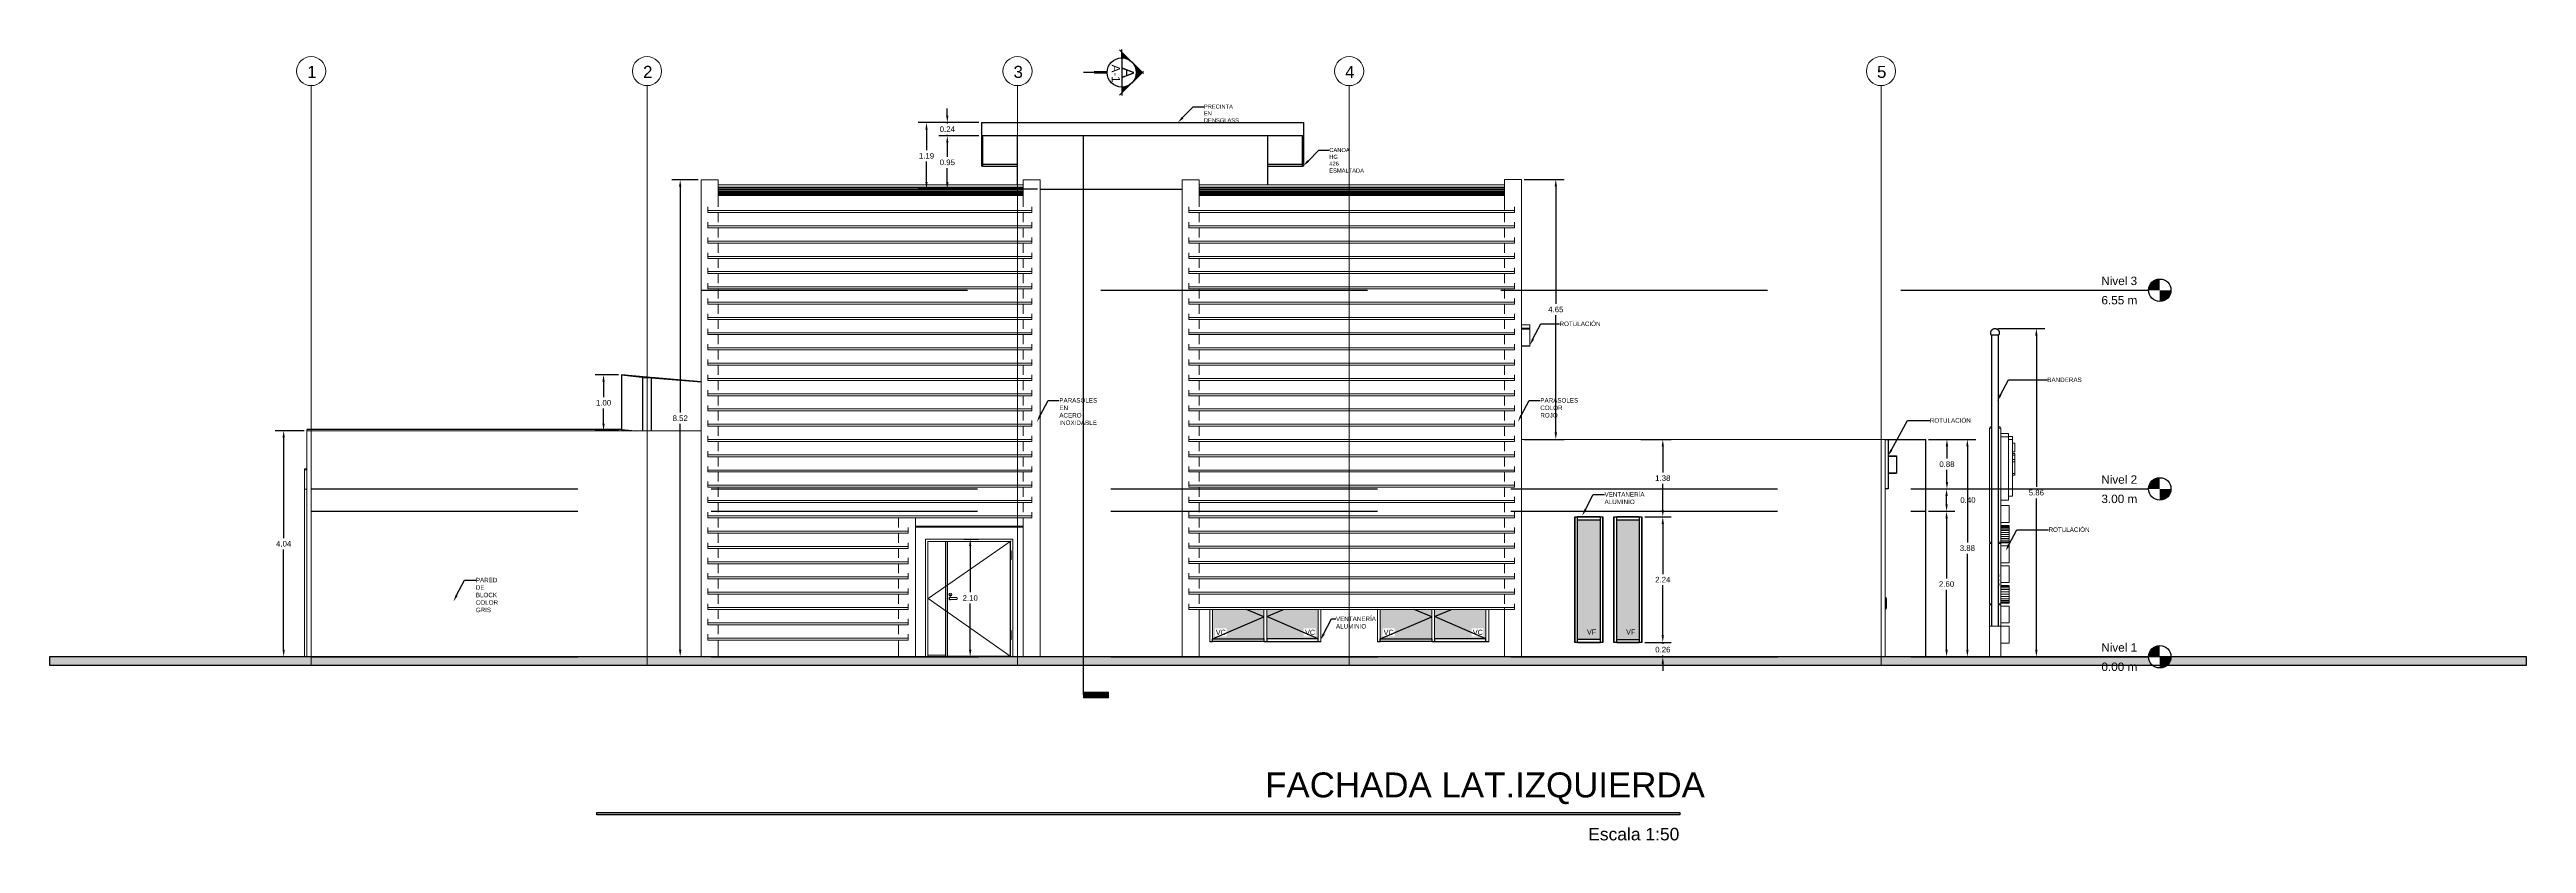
# Model space of a CAD drawing. Header units: inches. Extents: x -6 to 158, y 10 to 161.
# Drawn here: x 7.44 to 51.69, y 9.9 to 24.08 of the extents above; entities that cross this region are included whole.
import ezdxf
from ezdxf import colors
from ezdxf.entities.mleader import LeaderData, LeaderLine
from ezdxf.math import Vec2, Vec3

# ---------------------------------------------------------------- set-up
doc = ezdxf.new("R2010")
doc.units = ezdxf.units.IN
doc.header["$MEASUREMENT"] = 0
for name, pattern in [('Center', [40, 10, -5, 20, -5]), ('Dash', [6, 3, -3]), ('DASHED2', [9.525, 6.35, -3.175]), ('Grid Line', [22.225, 12.7, -3.175, 3.175, -3.175])]:
    doc.linetypes.add(name, pattern=pattern)
for name, color, linetype in [('10 HATCH 2', 9, 'Continuous'), ('2', 2, 'Continuous'), ('2 Ejes 2', 2, 'Continuous'), ('4 Paredes', 5, 'Continuous'), ('5 Muebles', 1, 'Continuous'), ('6', 6, 'Continuous'), ('A-WALL-PATT', 9, 'Continuous'), ('Dim', 2, 'Continuous'), ('LCorte', 5, 'Center'), ('Proy', 1, 'DASHED2'), ('Seccion', 3, 'Continuous'), ('TEXTO', 2, 'Continuous')]:
    doc.layers.add(name, color=color, linetype=linetype)
for name, color, linetype, lineweight in [('A-COLS', 3, 'Continuous', 9), ('A-DOOR', 2, 'Continuous', 9), ('A-DOOR-FRAM', 2, 'Continuous', 18), ('A-FLOR', 5, 'Continuous', 9), ('A-GENM', 3, 'Continuous', 9), ('A-GLAZ-CWMG', 2, 'Continuous', 9), ('A-WALL', 5, 'Continuous', 9), ('L-SITE', 91, 'Continuous', 18), ('S-GRID', 1, 'Continuous', 9), ('S-GRID-IDEN', 1, 'Continuous', 9)]:
    doc.layers.add(name, color=color, linetype=linetype, lineweight=lineweight)
doc.styles.add('Arial', font='arial.ttf', dxfattribs={"height": 250})
doc.styles.add('Arial_1', font='arial.ttf', dxfattribs={"height": 450})
doc.styles.add('style1', font='micross.ttf')
doc.dimstyles.new('1-50', dxfattribs={"dimscale": 0.05, "dimtxt": 2, "dimasz": 2.5, "dimexe": 3, "dimexo": 1, "dimgap": 1, "dimtad": 0, "dimtih": 1, "dimtoh": 1, "dimzin": 1, "dimdsep": 46, "dimtxsty": 'style1', "dimcen": 2.5, "dimclrd": 124, "dimclre": 124, "dimclrt": 1, "dimadec": 0, "dimazin": 0, "dimtfac": 1, "dimtmove": 2, "dimatfit": 3, "dimfxl": 1, "dimtolj": 1, "dimtzin": 0, "dimlwd": -1, "dimlwe": -1, "dimarcsym": 0})

# ---------------------------------------------------------------- blocks, each defined once
blk = doc.blocks.new('Vision Panel - 800-858823-Section 2')
at = {"layer": 'A-DOOR'}
for p, q in [((-13965, 3340), (-13964, 3340)), ((-13965, 3340), (-13965, 2840)), ((-13964, 3359), (-13964, 3340)), ((-13961, 3359), (-13964, 3359)), ((-13919, 3340), (-13964, 3340)), ((-13964, 3340), (-13964, 2840)), ((-13919, 3339), (-13964, 3339)), ((-13961, 3340), (-13961, 3359)), ((-13960, 3359), (-13961, 3359)), ((-13960, 3340), (-13960, 3359)), ((-13959, 3359), (-13960, 3359)), ((-13959, 3359), (-13959, 3340)), ((-13950, 3359), (-13959, 3359)), ((-13935, 3359), (-13950, 3359)), ((-13935, 3359), (-13935, 3340)), ((-13928, 3359), (-13935, 3359)), ((-13928, 3359), (-13928, 3340)), ((-13926, 3359), (-13928, 3359)), ((-13926, 3359), (-13926, 3340)), ((-13921, 3359), (-13926, 3359)), ((-13921, 3359), (-13921, 3340)), ((-13920, 3359), (-13921, 3359)), ((-13920, 3359), (-13920, 3340)), ((-13919, 3359), (-13920, 3359)), ((-13964, 2840), (-13965, 2840)), ((-13964, 2997), (-13919, 2997)), ((-13964, 2840), (-13964, 0))]:
    blk.add_line(p, q, dxfattribs=at)
blk = doc.blocks.new('Dbl_Door_16780 - EFCO D300 Double-2139893-Section 2')
at = {"layer": 'A-DOOR'}
for p, q in [((14282, 1035), (14282, 873)), ((14296, 873), (14296, 1036))]:
    blk.add_line(p, q, dxfattribs=at)
for centre, radius, start, end in [((14261, 1033), 35.5, 4.1415, 65.9215), ((14261, 1033), 22, 5.2626, 48.8443), ((14261, 875), 22, 311.1557, 354.7374), ((14261, 875), 35.5, 294.0785, 355.8585)]:
    blk.add_arc(centre, radius, start, end, dxfattribs=at)
blk = doc.blocks.new('Rectangular Mullion - 50 x 150mm-1612002-Section 2')
at = {"layer": 'A-GLAZ-CWMG'}
for p, q in [((4145, 848), (4145, 270)), ((4195, 270), (4195, 848)), ((4195, 270), (4145, 270))]:
    blk.add_line(p, q, dxfattribs=at)
blk = doc.blocks.new('Rectangular Mullion - 50 x 150mm-1612003-Section 2')
at = {"layer": 'A-GLAZ-CWMG'}
for p, q in [((2208, 848), (2208, 270)), ((2258, 270), (2258, 848)), ((2258, 270), (2208, 270))]:
    blk.add_line(p, q, dxfattribs=at)
blk = doc.blocks.new('Pilares 1 - Pilares 1-954423-Section 2')
at = {"layer": 'A-COLS'}
for p, q in [((16173, 4087), (16139, 4087)), ((16139, 2047), (16139, 4087)), ((16149, 4107), (16173, 4107)), ((16149, 4087), (16149, 4107)), ((16299, 4107), (16329, 4107)), ((16339, 4087), (16299, 4087)), ((16329, 4107), (16329, 4087)), ((16339, 2047), (16339, 4087)), ((16139, 2047), (16173, 2047)), ((16173, 2027), (16139, 2027)), ((16139, 947), (16139, 2027)), ((16149, 2027), (16149, 2047)), ((16299, 2047), (16339, 2047)), ((16339, 2027), (16299, 2027)), ((16329, 2047), (16329, 2027)), ((16339, 947), (16339, 2027)), ((16139, 947), (16173, 947)), ((16173, 927), (16139, 927)), ((16139, 546), (16139, 927)), ((16149, 927), (16149, 947)), ((16299, 947), (16339, 947)), ((16339, 927), (16299, 927)), ((16329, 947), (16329, 927)), ((16339, 546), (16339, 927)), ((16139, 546), (16339, 546)), ((16139, 0), (16139, 546)), ((16339, 0), (16339, 546))]:
    blk.add_line(p, q, dxfattribs=at)
blk = doc.blocks.new('Pilares 3 - Pilares 3-989209-Section 2')
at = {"layer": 'A-COLS'}
for p, q in [((16480, 3992), (16339, 3992)), ((16339, 3928), (16480, 3928)), ((16550, 3934), (16480, 3934)), ((16480, 3882), (16550, 3882)), ((16592, 3818), (16550, 3818)), ((16550, 3661), (16592, 3661)), ((16592, 3634), (16550, 3634)), ((16592, 3605), (16550, 3605)), ((16592, 3605), (16592, 3565)), ((16592, 3565), (16592, 3525)), ((16550, 3525), (16592, 3525)), ((16550, 3485), (16592, 3485)), ((16592, 3277), (16550, 3277)), ((16550, 3274), (16592, 3274)), ((16550, 3246), (16592, 3246)), ((16592, 3485), (16592, 3478)), ((16480, 2800), (16339, 2800)), ((16550, 2871), (16480, 2871))]:
    blk.add_line(p, q, dxfattribs=at)
at = {"layer": 'A-COLS', "flags": 128}
for points in [[(16592, 3818), (16592, 3817), (16592, 3813)], [(16592, 3813), (16592, 3806), (16592, 3797), (16592, 3786), (16592, 3772), (16592, 3758), (16592, 3742), (16592, 3727), (16592, 3712), (16592, 3698), (16592, 3686), (16592, 3676), (16592, 3668), (16592, 3663), (16592, 3661), (16592, 3661)]]:
    blk.add_lwpolyline(points, dxfattribs=at)
at = {"layer": 'A-COLS'}
for points, knots in [([(16480, 3928), (16480, 3975), (16480, 3989), (16480, 3992), (16480, 3992)], [-1.9282012, -1.9282012, -1.9282012, -1.9282012, -1.3134954, -0.9641006, -0.9641006, -0.9641006, -0.9641006]), ([(16480, 2800), (16480, 2858), (16480, 2934), (16480, 3019), (16480, 3151), (16480, 3317), (16480, 3515), (16480, 3732), (16480, 3928)], [-3.230316, -3.230316, -3.230316, -3.230316, -2.852618, -2.428352, -1.930011, -1.338994, -0.676423, 0, 0, 0, 0]), ([(16550, 3934), (16550, 3934), (16550, 3934), (16550, 3933), (16550, 3932), (16550, 3931), (16550, 3930), (16550, 3928), (16550, 3927), (16550, 3925), (16550, 3920), (16550, 3912), (16550, 3899), (16550, 3886), (16550, 3881)], [0.9811172, 0.9811172, 0.9811172, 0.9811172, 1.0517461, 1.1393916, 1.2270371, 1.2708599, 1.3146827, 1.3585054, 1.4023282, 1.4680623, 1.5337964, 1.6652647, 1.796733, 1.8730419, 1.8730419, 1.8730419, 1.8730419]), ([(16550, 3882), (16550, 3843), (16550, 3773), (16550, 3687), (16550, 3616), (16550, 3567), (16550, 3531), (16550, 3505), (16550, 3481), (16550, 3450), (16550, 3414), (16550, 3374), (16550, 3336), (16550, 3299), (16550, 3262), (16550, 3225), (16550, 3189), (16550, 3153), (16550, 3120), (16550, 3090), (16550, 3069), (16550, 3055), (16550, 3041), (16550, 3027), (16550, 3012), (16550, 3001), (16550, 2991), (16550, 2982), (16550, 2974), (16550, 2963), (16550, 2944), (16550, 2916), (16550, 2888), (16550, 2871)], [0, 0, 0, 0, 0.14357, 0.287139, 0.430709, 0.574278, 0.646063, 0.717848, 0.789633, 0.861418, 1.004987, 1.148557, 1.292126, 1.435696, 1.579266, 1.722835, 1.866405, 2.009974, 2.153544, 2.297114, 2.413764, 2.472089, 2.530414, 2.647064, 2.70539, 2.763715, 2.82204, 2.851202, 2.880365, 2.93869, 2.997015, 3.113666, 3.230316, 3.230316, 3.230316, 3.230316]), ([(16592, 3634), (16592, 3634), (16592, 3632), (16592, 3619), (16592, 3608), (16592, 3604)], [1.633344, 1.633344, 1.633344, 1.633344, 1.7320324, 1.8898499, 1.9997514, 1.9997514, 1.9997514, 1.9997514]), ([(16592, 3525), (16592, 3522), (16592, 3509), (16592, 3499), (16592, 3485), (16592, 3485)], [0.1367898, 0.1367898, 0.1367898, 0.1367898, 0.1765049, 0.343638, 0.4933945, 0.4933945, 0.4933945, 0.4933945]), ([(16592, 3478), (16592, 3418), (16592, 3364), (16592, 3309), (16592, 3277)], [0, 0, 0, 0, 0.2087756, 0.3729042, 0.3729042, 0.3729042, 0.3729042])]:
    blk.add_open_spline(points, degree=3, knots=knots, dxfattribs=at)
for points in [[(16592, 3277), (16592, 3276), (16592, 3275), (16592, 3274)], [(16592, 3274), (16592, 3270), (16592, 3260), (16592, 3246)]]:
    blk.add_open_spline(points, degree=3, dxfattribs=at)
blk = doc.blocks.new('American_Flag_9144 - American_Flag_9144-992217-Section 2')
at = {"layer": '4 Paredes'}
for p, q in [((16172, 5744), (16172, 546)), ((16236, 5744), (16172, 5744)), ((16299, 5744), (16236, 5744)), ((16299, 546), (16299, 5744)), ((16303, 1371), (16299, 1400))]:
    blk.add_line(p, q, dxfattribs=at)
at = {"layer": '4 Paredes', "flags": 128}
for points in [[(16174, 5744), (16172, 5747), (16170, 5749), (16169, 5752), (16168, 5755), (16166, 5757), (16165, 5760), (16164, 5763), (16163, 5766), (16162, 5769), (16162, 5772), (16161, 5775), (16161, 5778), (16160, 5781), (16160, 5784), (16160, 5787), (16160, 5790), (16160, 5793), (16160, 5797), (16161, 5800), (16161, 5803), (16162, 5806), (16163, 5809), (16164, 5812), (16165, 5814), (16166, 5817), (16167, 5820), (16168, 5823), (16170, 5826), (16171, 5828), (16173, 5831), (16175, 5833), (16177, 5836), (16178, 5838), (16181, 5841), (16183, 5843), (16185, 5845), (16187, 5847), (16190, 5849), (16192, 5851), (16195, 5852), (16197, 5854), (16200, 5856), (16203, 5857), (16205, 5858), (16208, 5859), (16211, 5861), (16214, 5862), (16217, 5862), (16220, 5863), (16223, 5864), (16226, 5864), (16229, 5865), (16232, 5865), (16235, 5865), (16236, 5865)], [(16236, 5865), (16239, 5865), (16242, 5865), (16245, 5864), (16248, 5864), (16251, 5863), (16254, 5863), (16257, 5862), (16260, 5861), (16263, 5860), (16266, 5859), (16269, 5857), (16271, 5856), (16274, 5854), (16277, 5853), (16279, 5851), (16282, 5849), (16284, 5847), (16286, 5845), (16289, 5843), (16291, 5841), (16293, 5839), (16295, 5836), (16297, 5834), (16299, 5831), (16300, 5829), (16302, 5826), (16303, 5824), (16305, 5821), (16306, 5818), (16307, 5815), (16308, 5812), (16309, 5809), (16310, 5806), (16310, 5803), (16311, 5800), (16311, 5797), (16312, 5794), (16312, 5791), (16312, 5788), (16312, 5785), (16312, 5782), (16311, 5779), (16311, 5776), (16310, 5773), (16310, 5770), (16309, 5767), (16308, 5764), (16307, 5761), (16306, 5758), (16305, 5755), (16303, 5752), (16302, 5750), (16300, 5747), (16299, 5745), (16298, 5744)], [(16299, 1419), (16300, 1420), (16304, 1432), (16306, 1437), (16307, 1446), (16307, 1454), (16306, 1464), (16301, 1477)], [(16299, 1342), (16302, 1363), (16303, 1371)], [(16301, 1265), (16306, 1280), (16308, 1291), (16307, 1300), (16305, 1308), (16299, 1326)]]:
    blk.add_lwpolyline(points, dxfattribs=at)
at = {"layer": '4 Paredes'}
for centre, major_axis, start_param, end_param in [((16289, 1472), (11.9, 4.5), 6.283178, 6.731605), ((16289, 1472), (11.9, 4.5), 5.549841, 6.012308), ((16289, 1472), (11.9, 4.5), 6.01231, 6.274108), ((16289, 1269), (-11.9, 4.5), 3.41247, 3.873019), ((16289, 1269), (-11.9, 4.5), 2.69518, 3.1416), ((16289, 1269), (-11.9, 4.5), 3.15067, 3.412468)]:
    blk.add_ellipse(centre, major_axis=major_axis, ratio=0.375005, start_param=start_param, end_param=end_param, dxfattribs=at)
blk.add_open_spline([(16299, 1371), (16300, 1371), (16300, 1371), (16301, 1371), (16303, 1371), (16303, 1371), (16304, 1371), (16303, 1371), (16303, 1371)], degree=3, knots=[-0.5212472, -0.5212472, -0.5212472, -0.5212472, -0.5, -0.4444444, -0.3888889, -0.3333333, -0.2777778, -0.2222222, -0.2222222, -0.2222222, -0.2222222], dxfattribs=at)
blk = doc.blocks.new('Grid - M_Grid Head - Circle-10837-Section 2')
at = {"layer": 'S-GRID-IDEN'}
blk.add_circle((-13844, 10530), 325, dxfattribs=at)
blk = doc.blocks.new('*D477')
at = {"layer": 'Defpoints', "color": 0, "transparency": 16777216}
for p in [(11.627, 17.272), (12.044, 17.272), (12.044, 13.232)]:
    blk.add_point(p, dxfattribs=at)
at = {"layer": 'Dim', "color": 124, "transparency": 16777216}
for p, q in [((11.994, 17.272), (11.477, 17.272)), ((11.627, 17.147), (11.627, 15.354)), ((11.627, 13.357), (11.627, 15.151)), ((11.994, 13.232), (11.477, 13.232))]:
    blk.add_line(p, q, dxfattribs=at)
for points in [[(11.607, 17.147), (11.648, 17.147), (11.627, 17.272)], [(11.607, 13.357), (11.648, 13.357), (11.627, 13.232)]]:
    blk.add_solid(points, dxfattribs=at)
at = {"layer": 'Dim', "color": 1, "transparency": 16777216, "insert": (11.627, 15.252), "char_height": 0.1, "attachment_point": 5, "style": 'style1'}
blk.add_mtext('\\A1;4.04', dxfattribs=at)
blk = doc.blocks.new('*D478')
at = {"layer": 'Defpoints', "color": 0, "transparency": 16777216}
for p in [(19.083, 21.756), (18.711, 13.232), (19.083, 13.232)]:
    blk.add_point(p, dxfattribs=at)
at = {"layer": 'Dim', "color": 124, "transparency": 16777216}
for p, q in [((19.033, 21.756), (18.561, 21.756)), ((18.711, 21.631), (18.711, 17.596)), ((18.711, 13.357), (18.711, 17.392)), ((19.033, 13.232), (18.561, 13.232))]:
    blk.add_line(p, q, dxfattribs=at)
for points in [[(18.69, 21.631), (18.732, 21.631), (18.711, 21.756)], [(18.69, 13.357), (18.732, 13.357), (18.711, 13.232)]]:
    blk.add_solid(points, dxfattribs=at)
at = {"layer": 'Dim', "color": 1, "transparency": 16777216, "insert": (18.711, 17.494), "char_height": 0.1, "attachment_point": 5, "style": 'style1'}
blk.add_mtext('\\A1;8.52', dxfattribs=at)
blk = doc.blocks.new('*D479')
at = {"layer": 'Defpoints', "color": 0, "transparency": 16777216}
for p in [(23.727, 15.334), (23.892, 15.334), (23.727, 13.232)]:
    blk.add_point(p, dxfattribs=at)
at = {"layer": 'Dim', "color": 124, "transparency": 16777216}
for p, q in [((23.777, 15.334), (24.042, 15.334)), ((23.892, 15.209), (23.892, 14.385)), ((23.892, 13.357), (23.892, 14.182)), ((23.777, 13.232), (24.042, 13.232))]:
    blk.add_line(p, q, dxfattribs=at)
for points in [[(23.871, 15.209), (23.913, 15.209), (23.892, 15.334)], [(23.871, 13.357), (23.913, 13.357), (23.892, 13.232)]]:
    blk.add_solid(points, dxfattribs=at)
at = {"layer": 'Dim', "color": 1, "transparency": 16777216, "insert": (23.892, 14.283), "char_height": 0.1, "attachment_point": 5, "style": 'style1'}
blk.add_mtext('\\A1;2.10', dxfattribs=at)
blk = doc.blocks.new('*D480')
at = {"layer": 'Defpoints', "color": 0, "transparency": 16777216}
for p in [(23.483, 22.541), (24.082, 22.541), (25.144, 21.59)]:
    blk.add_point(p, dxfattribs=at)
at = {"layer": 'Dim', "color": 124, "transparency": 16777216}
for p, q in [((24.032, 22.541), (23.333, 22.541)), ((23.483, 22.416), (23.483, 22.168)), ((23.483, 21.715), (23.483, 21.964)), ((25.094, 21.59), (23.333, 21.59))]:
    blk.add_line(p, q, dxfattribs=at)
for points in [[(23.462, 22.416), (23.503, 22.416), (23.483, 22.541)], [(23.462, 21.715), (23.503, 21.715), (23.483, 21.59)]]:
    blk.add_solid(points, dxfattribs=at)
at = {"layer": 'Dim', "color": 1, "transparency": 16777216, "insert": (23.483, 22.066), "char_height": 0.1, "attachment_point": 5, "style": 'style1'}
blk.add_mtext('\\A1;0.95', dxfattribs=at)
blk = doc.blocks.new('*D481')
at = {"layer": 'Defpoints', "color": 0, "transparency": 16777216}
for p in [(23.483, 22.776), (24.094, 22.776), (24.094, 22.541)]:
    blk.add_point(p, dxfattribs=at)
at = {"layer": 'Dim', "color": 124, "transparency": 16777216}
for p, q in [((23.483, 22.901), (23.483, 23.026)), ((24.044, 22.776), (23.333, 22.776)), ((23.483, 22.776), (23.483, 22.76)), ((24.044, 22.541), (23.333, 22.541)), ((23.483, 22.541), (23.483, 22.557)), ((23.483, 22.416), (23.483, 22.291))]:
    blk.add_line(p, q, dxfattribs=at)
for points in [[(23.462, 22.901), (23.503, 22.901), (23.483, 22.776)], [(23.462, 22.416), (23.503, 22.416), (23.483, 22.541)]]:
    blk.add_solid(points, dxfattribs=at)
at = {"layer": 'Dim', "color": 1, "transparency": 16777216, "insert": (23.483, 22.659), "char_height": 0.1, "attachment_point": 5, "style": 'style1'}
blk.add_mtext('\\A1;0.24', dxfattribs=at)
blk = doc.blocks.new('*D482')
at = {"layer": 'Defpoints', "color": 0, "transparency": 16777216}
for p in [(35.893, 13.488), (36.265, 13.488), (36.044, 13.232)]:
    blk.add_point(p, dxfattribs=at)
at = {"layer": 'Dim', "color": 124, "transparency": 16777216}
for p, q in [((36.265, 13.613), (36.265, 13.738)), ((35.943, 13.488), (36.415, 13.488)), ((36.265, 13.488), (36.265, 13.462)), ((36.094, 13.232), (36.415, 13.232)), ((36.265, 13.232), (36.265, 13.258)), ((36.265, 13.107), (36.265, 12.982))]:
    blk.add_line(p, q, dxfattribs=at)
for points in [[(36.244, 13.613), (36.285, 13.613), (36.265, 13.488)], [(36.244, 13.107), (36.285, 13.107), (36.265, 13.232)]]:
    blk.add_solid(points, dxfattribs=at)
at = {"layer": 'Dim', "color": 1, "transparency": 16777216, "insert": (36.265, 13.36), "char_height": 0.1, "attachment_point": 5, "style": 'style1'}
blk.add_mtext('\\A1;0.26', dxfattribs=at)
blk = doc.blocks.new('*D483')
at = {"layer": 'Defpoints', "color": 0, "transparency": 16777216}
for p in [(35.893, 15.732), (36.265, 15.732), (36.265, 13.488)]:
    blk.add_point(p, dxfattribs=at)
at = {"layer": 'Dim', "color": 124, "transparency": 16777216}
for p, q in [((35.943, 15.732), (36.415, 15.732)), ((36.265, 15.607), (36.265, 14.711)), ((36.265, 13.613), (36.265, 14.509)), ((36.315, 13.488), (36.415, 13.488))]:
    blk.add_line(p, q, dxfattribs=at)
for points in [[(36.244, 15.607), (36.285, 15.607), (36.265, 15.732)], [(36.244, 13.613), (36.285, 13.613), (36.265, 13.488)]]:
    blk.add_solid(points, dxfattribs=at)
at = {"layer": 'Dim', "color": 1, "transparency": 16777216, "insert": (36.265, 14.61), "char_height": 0.1, "attachment_point": 5, "style": 'style1'}
blk.add_mtext('\\A1;2.24', dxfattribs=at)
blk = doc.blocks.new('*D484')
at = {"layer": 'Defpoints', "color": 0, "transparency": 16777216}
for p in [(35.821, 17.115), (36.265, 17.115), (35.893, 15.732)]:
    blk.add_point(p, dxfattribs=at)
at = {"layer": 'Dim', "color": 124, "transparency": 16777216}
for p, q in [((35.871, 17.115), (36.415, 17.115)), ((36.265, 16.99), (36.265, 16.525)), ((36.265, 15.857), (36.265, 16.322)), ((35.943, 15.732), (36.415, 15.732))]:
    blk.add_line(p, q, dxfattribs=at)
for points in [[(36.244, 16.99), (36.285, 16.99), (36.265, 17.115)], [(36.244, 15.857), (36.285, 15.857), (36.265, 15.732)]]:
    blk.add_solid(points, dxfattribs=at)
at = {"layer": 'Dim', "color": 1, "transparency": 16777216, "insert": (36.265, 16.424), "char_height": 0.1, "attachment_point": 5, "style": 'style1'}
blk.add_mtext('\\A1;1.38', dxfattribs=at)
blk = doc.blocks.new('*D485')
at = {"layer": 'Defpoints', "color": 0, "transparency": 16777216}
for p in [(40.963, 15.832), (41.334, 15.832), (40.963, 13.232)]:
    blk.add_point(p, dxfattribs=at)
at = {"layer": 'Dim', "color": 124, "transparency": 16777216}
for p, q in [((41.013, 15.832), (41.484, 15.832)), ((41.334, 15.707), (41.334, 14.634)), ((41.334, 13.357), (41.334, 14.431)), ((41.013, 13.232), (41.484, 13.232))]:
    blk.add_line(p, q, dxfattribs=at)
for points in [[(41.314, 15.707), (41.355, 15.707), (41.334, 15.832)], [(41.314, 13.357), (41.355, 13.357), (41.334, 13.232)]]:
    blk.add_solid(points, dxfattribs=at)
at = {"layer": 'Dim', "color": 1, "transparency": 16777216, "insert": (41.334, 14.532), "char_height": 0.1, "attachment_point": 5, "style": 'style1'}
blk.add_mtext('\\A1;2.60', dxfattribs=at)
blk = doc.blocks.new('*D486')
at = {"layer": 'Defpoints', "color": 0, "transparency": 16777216}
for p in [(40.963, 16.232), (41.334, 16.232), (40.982, 15.832)]:
    blk.add_point(p, dxfattribs=at)
at = {"layer": 'Dim', "color": 124, "transparency": 16777216}
for p, q in [((41.013, 16.232), (41.484, 16.232)), ((41.334, 15.957), (41.334, 16.107)), ((41.032, 15.832), (41.484, 15.832))]:
    blk.add_line(p, q, dxfattribs=at)
for points in [[(41.314, 16.107), (41.355, 16.107), (41.334, 16.232)], [(41.314, 15.957), (41.355, 15.957), (41.334, 15.832)]]:
    blk.add_solid(points, dxfattribs=at)
at = {"layer": 'Dim', "color": 1, "transparency": 16777216, "insert": (41.716, 16.032), "char_height": 0.1, "attachment_point": 5, "style": 'style1'}
blk.add_mtext('\\A1;0.40', dxfattribs=at)
blk = doc.blocks.new('*D487')
at = {"layer": 'Defpoints', "color": 0, "transparency": 16777216}
for p in [(40.963, 17.115), (41.341, 17.115), (40.982, 16.232)]:
    blk.add_point(p, dxfattribs=at)
at = {"layer": 'Dim', "color": 124, "transparency": 16777216}
for p, q in [((41.013, 17.115), (41.491, 17.115)), ((41.341, 16.99), (41.341, 16.775)), ((41.341, 16.357), (41.341, 16.572)), ((41.032, 16.232), (41.491, 16.232))]:
    blk.add_line(p, q, dxfattribs=at)
for points in [[(41.32, 16.99), (41.362, 16.99), (41.341, 17.115)], [(41.32, 16.357), (41.362, 16.357), (41.341, 16.232)]]:
    blk.add_solid(points, dxfattribs=at)
at = {"layer": 'Dim', "color": 1, "transparency": 16777216, "insert": (41.341, 16.674), "char_height": 0.1, "attachment_point": 5, "style": 'style1'}
blk.add_mtext('\\A1;0.88', dxfattribs=at)
blk = doc.blocks.new('*D402')
at = {"layer": 'Defpoints', "color": 0, "transparency": 16777216}
for p in [(41.341, 17.115), (41.334, 13.232), (41.706, 13.232)]:
    blk.add_point(p, dxfattribs=at)
at = {"layer": 'Dim', "color": 124, "transparency": 16777216}
for p, q in [((41.391, 17.115), (41.856, 17.115)), ((41.706, 16.99), (41.706, 15.275)), ((41.706, 13.357), (41.706, 15.072)), ((41.384, 13.232), (41.856, 13.232))]:
    blk.add_line(p, q, dxfattribs=at)
for points in [[(41.685, 16.99), (41.727, 16.99), (41.706, 17.115)], [(41.685, 13.357), (41.727, 13.357), (41.706, 13.232)]]:
    blk.add_solid(points, dxfattribs=at)
at = {"layer": 'Dim', "color": 1, "transparency": 16777216, "insert": (41.706, 15.174), "char_height": 0.1, "attachment_point": 5, "style": 'style1'}
blk.add_mtext('\\A1;3.88', dxfattribs=at)
blk = doc.blocks.new('*D488')
at = {"layer": 'Defpoints', "color": 0, "transparency": 16777216}
for p in [(42.199, 19.097), (42.199, 13.232), (42.938, 13.232)]:
    blk.add_point(p, dxfattribs=at)
at = {"layer": 'Dim', "color": 124, "transparency": 16777216}
for p, q in [((42.249, 19.097), (43.088, 19.097)), ((42.938, 18.972), (42.938, 16.266)), ((42.938, 13.357), (42.938, 16.063)), ((42.249, 13.232), (43.088, 13.232))]:
    blk.add_line(p, q, dxfattribs=at)
for points in [[(42.918, 18.972), (42.959, 18.972), (42.938, 19.097)], [(42.918, 13.357), (42.959, 13.357), (42.938, 13.232)]]:
    blk.add_solid(points, dxfattribs=at)
at = {"layer": 'Dim', "color": 1, "transparency": 16777216, "insert": (42.938, 16.165), "char_height": 0.1, "attachment_point": 5, "style": 'style1'}
blk.add_mtext('\\A1;5.86', dxfattribs=at)
blk = doc.blocks.new('*D489')
at = {"layer": 'Defpoints', "color": 0, "transparency": 16777216}
for p in [(33.738, 21.762), (34.353, 21.762), (33.738, 17.115)]:
    blk.add_point(p, dxfattribs=at)
at = {"layer": 'Dim', "color": 124, "transparency": 16777216}
for p, q in [((33.788, 21.762), (34.503, 21.762)), ((34.353, 21.637), (34.353, 19.54)), ((34.353, 17.24), (34.353, 19.337)), ((33.788, 17.115), (34.503, 17.115))]:
    blk.add_line(p, q, dxfattribs=at)
for points in [[(34.333, 21.637), (34.374, 21.637), (34.353, 21.762)], [(34.333, 17.24), (34.374, 17.24), (34.353, 17.115)]]:
    blk.add_solid(points, dxfattribs=at)
at = {"layer": 'Dim', "color": 1, "transparency": 16777216, "insert": (34.353, 19.438), "char_height": 0.1, "attachment_point": 5, "style": 'style1'}
blk.add_mtext('\\A1;4.65', dxfattribs=at)
blk = doc.blocks.new('*D403')
at = {"layer": 'Defpoints', "color": 0, "transparency": 16777216}
for p in [(23.111, 22.776), (23.483, 22.776), (23.483, 21.59)]:
    blk.add_point(p, dxfattribs=at)
at = {"layer": 'Dim', "color": 124, "transparency": 16777216}
for p, q in [((23.433, 22.776), (22.961, 22.776)), ((23.111, 22.651), (23.111, 22.285)), ((23.111, 21.715), (23.111, 22.082)), ((23.433, 21.59), (22.961, 21.59))]:
    blk.add_line(p, q, dxfattribs=at)
for points in [[(23.09, 22.651), (23.132, 22.651), (23.111, 22.776)], [(23.09, 21.715), (23.132, 21.715), (23.111, 21.59)]]:
    blk.add_solid(points, dxfattribs=at)
at = {"layer": 'Dim', "color": 1, "transparency": 16777216, "insert": (23.111, 22.183), "char_height": 0.1, "attachment_point": 5, "style": 'style1'}
blk.add_mtext('\\A1;1.19', dxfattribs=at)
blk = doc.blocks.new('*D565')
at = {"layer": 'Defpoints', "color": 0, "transparency": 16777216}
for p in [(17.661, 18.27), (17.342, 17.272), (17.661, 17.272)]:
    blk.add_point(p, dxfattribs=at)
at = {"layer": 'Dim', "color": 124, "transparency": 16777216}
for p, q in [((17.611, 18.27), (17.192, 18.27)), ((17.342, 18.145), (17.342, 17.873)), ((17.611, 17.272), (17.192, 17.272)), ((17.342, 17.397), (17.342, 17.669))]:
    blk.add_line(p, q, dxfattribs=at)
for points in [[(17.321, 18.145), (17.363, 18.145), (17.342, 18.27)], [(17.321, 17.397), (17.363, 17.397), (17.342, 17.272)]]:
    blk.add_solid(points, dxfattribs=at)
at = {"layer": 'Dim', "color": 1, "transparency": 16777216, "insert": (17.342, 17.771), "char_height": 0.1, "attachment_point": 5, "style": 'style1'}
blk.add_mtext('\\A1;1.00', dxfattribs=at)

msp = doc.modelspace()

# ---------------------------------------------------------------- hatches: boundary and pattern name
at = {"layer": '10 HATCH 2'}
h = msp.add_hatch(color=251, dxfattribs=at)
h.dxf.hatch_style = 1
h.paths.add_polyline_path([(40.163, 13.232), (30.663, 13.232), (30.663, 13.082), (40.163, 13.082)])
h.paths.add_polyline_path([(30.663, 13.232), (25.913, 13.232), (25.913, 13.082), (30.663, 13.082)])
h.paths.add_polyline_path([(25.913, 13.232), (24.738, 13.232), (24.738, 13.082), (25.913, 13.082)])
h.paths.add_polyline_path([(24.738, 13.232), (22.2, 13.232), (22.2, 13.082), (24.738, 13.082)])
h.paths.add_polyline_path([(22.2, 13.232), (7.445, 13.232), (7.445, 13.082), (22.2, 13.082)])
h.paths.add_polyline_path([(44.943, 13.232), (40.163, 13.232), (40.163, 13.082), (45.011, 13.082, -0.21525)])
h.paths.add_polyline_path([(51.694, 13.232), (45.343, 13.232, -0.21525), (45.276, 13.082), (51.694, 13.082)])
h.paths.add_polyline_path([(44.055, 12.897), (44.77, 12.897), (44.77, 13.206), (44.055, 13.206)], flags=9)
at = {"layer": 'A-FLOR'}
msp.add_hatch(color=256, dxfattribs=at).paths.add_polyline_path([(26.363, 12.601), (25.913, 12.601), (25.913, 12.501), (26.363, 12.501)], flags=0)
at = {"layer": 'A-WALL-PATT', "lineweight": 18}
h = msp.add_hatch(color=256, dxfattribs=at)
h.dxf.hatch_style = 1
h.paths.add_polyline_path([(35.143, 15.682), (34.743, 15.682), (34.743, 13.539), (35.143, 13.539)])
h.paths.add_polyline_path([(35.843, 15.682), (35.443, 15.682), (35.443, 13.538), (35.843, 13.538)])
h.paths.add_polyline_path([(34.887, 13.607), (35.097, 13.607), (35.097, 13.745), (34.887, 13.745)], flags=24)
h.paths.add_polyline_path([(35.587, 13.607), (35.797, 13.607), (35.797, 13.745), (35.587, 13.745)], flags=24)
h = msp.add_hatch(color=256, dxfattribs=at)
h.dxf.hatch_style = 1
h.paths.add_polyline_path([(28.22, 14.08), (29.139, 14.08), (29.139, 13.553), (28.22, 13.553)])
h.paths.add_polyline_path([(28.476, 13.6), (28.266, 13.6), (28.266, 13.738), (28.476, 13.738)], flags=16)
h = msp.add_hatch(color=256, dxfattribs=at)
h.dxf.hatch_style = 1
h.paths.add_polyline_path([(30.108, 14.08), (29.189, 14.08), (29.189, 13.553), (30.108, 13.553)])
h.paths.add_polyline_path([(29.852, 13.6), (30.062, 13.6), (30.062, 13.738), (29.852, 13.738)], flags=16)
h = msp.add_hatch(color=256, dxfattribs=at)
h.dxf.hatch_style = 1
h.paths.add_polyline_path([(31.218, 14.08), (32.137, 14.08), (32.137, 13.553), (31.218, 13.553)])
h.paths.add_polyline_path([(31.474, 13.6), (31.263, 13.6), (31.263, 13.738), (31.474, 13.738)], flags=16)
h = msp.add_hatch(color=256, dxfattribs=at)
h.dxf.hatch_style = 1
h.paths.add_polyline_path([(33.105, 14.08), (32.187, 14.08), (32.187, 13.553), (33.105, 13.553)])
h.paths.add_polyline_path([(32.849, 13.6), (33.06, 13.6), (33.06, 13.738), (32.849, 13.738)], flags=16)
at = {"layer": 'Proy', "ltscale": 0.75}
h = msp.add_hatch(color=253, dxfattribs=at)
edge = h.paths.add_edge_path(flags=0)
edge.add_line((45.143, 19.782), (44.943, 19.782))
edge.add_arc((45.143, 19.782), 0.2, 90, 180, ccw=False)
edge.add_line((45.143, 19.982), (45.143, 19.782))
h = msp.add_hatch(color=253, dxfattribs=at)
edge = h.paths.add_edge_path(flags=0)
edge.add_line((45.143, 19.582), (45.143, 19.782))
edge.add_line((45.143, 19.782), (45.343, 19.782))
edge.add_arc((45.143, 19.782), 0.2, 270, 360, ccw=False)
h = msp.add_hatch(color=253, dxfattribs=at)
edge = h.paths.add_edge_path(flags=0)
edge.add_line((45.143, 16.232), (44.943, 16.232))
edge.add_arc((45.143, 16.232), 0.2, 90, 180, ccw=False)
edge.add_line((45.143, 16.432), (45.143, 16.232))
h = msp.add_hatch(color=253, dxfattribs=at)
edge = h.paths.add_edge_path(flags=0)
edge.add_line((45.143, 16.032), (45.143, 16.232))
edge.add_line((45.143, 16.232), (45.343, 16.232))
edge.add_arc((45.143, 16.232), 0.2, 270, 360, ccw=False)
h = msp.add_hatch(color=256, dxfattribs=at)
edge = h.paths.add_edge_path(flags=0)
edge.add_line((45.143, 13.232), (44.943, 13.232))
edge.add_arc((45.143, 13.232), 0.2, 90, 180, ccw=False)
edge.add_line((45.143, 13.432), (45.143, 13.232))
h = msp.add_hatch(color=256, dxfattribs=at)
edge = h.paths.add_edge_path(flags=0)
edge.add_line((45.143, 13.032), (45.143, 13.232))
edge.add_line((45.143, 13.232), (45.343, 13.232))
edge.add_arc((45.143, 13.232), 0.2, 270, 360, ccw=False)

# ---------------------------------------------------------------- linework, layer by layer
at = {"layer": '2'}
for p, q in [((24.094, 22.776), (24.094, 22.001)), ((24.094, 22.776), (29.85, 22.776)), ((29.85, 22.001), (29.85, 22.776)), ((24.094, 22.541), (24.113, 22.541)), ((24.113, 22.541), (24.113, 22.001)), ((29.831, 22.541), (24.113, 22.541)), ((24.738, 21.662), (24.738, 22.541)), ((29.206, 22.541), (29.206, 21.662)), ((29.831, 22.541), (29.85, 22.541)), ((29.831, 22.001), (29.831, 22.541)), ((24.113, 22.001), (24.094, 22.001)), ((24.113, 22.036), (24.738, 22.036)), ((24.113, 22.001), (24.738, 22.001)), ((29.206, 22.036), (29.831, 22.036)), ((29.206, 22.001), (29.831, 22.001)), ((29.85, 22.001), (29.831, 22.001)), ((25.144, 21.59), (27.676, 21.59)), ((17.661, 18.27), (18.081, 18.225)), ((18.172, 18.225), (17.661, 18.27)), ((17.661, 18.27), (17.661, 17.294)), ((18.044, 17.272), (18.044, 18.225)), ((18.044, 18.225), (18.194, 18.225)), ((18.194, 18.225), (18.194, 17.272)), ((19.083, 18.146), (18.194, 18.223)), ((18.194, 18.219), (19.083, 18.142)), ((19.083, 18.14), (18.194, 18.217)), ((12.047, 17.272), (12.047, 17.294)), ((17.661, 17.294), (12.047, 17.294)), ((17.661, 17.294), (17.91, 17.272)), ((40.238, 17.115), (40.963, 17.115)), ((40.288, 17.115), (40.288, 16.232)), ((40.288, 16.824), (40.438, 16.824)), ((40.288, 16.821), (40.438, 16.821)), ((40.288, 16.819), (40.438, 16.819)), ((40.438, 16.824), (40.438, 16.821)), ((40.438, 16.821), (40.438, 16.819)), ((40.438, 16.819), (40.438, 16.518)), ((40.288, 16.518), (40.438, 16.518)), ((40.288, 16.516), (40.438, 16.516)), ((40.288, 16.513), (40.438, 16.513)), ((40.438, 16.518), (40.438, 16.516)), ((40.438, 16.516), (40.438, 16.513)), ((40.288, 16.232), (40.238, 16.232)), ((34.693, 13.489), (34.693, 15.732)), ((34.693, 15.732), (35.193, 15.732)), ((34.693, 15.732), (34.743, 15.732)), ((34.693, 15.732), (34.693, 13.489)), ((34.743, 15.682), (34.743, 15.732)), ((35.143, 15.732), (34.743, 15.732)), ((34.743, 13.489), (34.743, 15.732)), ((34.743, 15.682), (35.143, 15.682)), ((35.143, 15.732), (35.143, 15.682)), ((35.143, 15.732), (35.193, 15.732)), ((35.143, 15.732), (35.143, 13.489)), ((35.193, 15.732), (35.193, 13.489)), ((35.193, 13.489), (35.193, 15.732)), ((35.393, 13.488), (35.393, 15.732)), ((35.393, 15.732), (35.893, 15.732)), ((35.393, 15.732), (35.443, 15.732)), ((35.393, 15.732), (35.393, 13.488)), ((35.443, 15.682), (35.443, 15.732)), ((35.843, 15.732), (35.443, 15.732)), ((35.443, 13.488), (35.443, 15.732)), ((35.443, 15.682), (35.843, 15.682)), ((35.843, 15.732), (35.843, 15.682)), ((35.843, 15.732), (35.893, 15.732)), ((35.843, 15.732), (35.843, 13.488)), ((35.893, 15.732), (35.893, 13.488)), ((35.893, 13.488), (35.893, 15.732)), ((35.193, 13.489), (34.693, 13.489)), ((34.743, 13.489), (34.693, 13.489)), ((34.743, 13.489), (34.743, 13.539)), ((35.143, 13.539), (34.743, 13.539)), ((34.743, 13.489), (35.143, 13.489)), ((35.143, 13.539), (35.143, 13.489)), ((35.193, 13.489), (35.143, 13.489)), ((35.893, 13.488), (35.393, 13.488)), ((35.443, 13.488), (35.393, 13.488)), ((35.443, 13.488), (35.443, 13.538)), ((35.843, 13.538), (35.443, 13.538)), ((35.443, 13.488), (35.843, 13.488)), ((35.843, 13.538), (35.843, 13.488)), ((35.893, 13.488), (35.843, 13.488))]:
    msp.add_line(p, q, dxfattribs=at)
at = {"layer": '5 Muebles', "color": 253, "ltscale": 0.75}
for centre in [(45.143, 19.782), (45.143, 16.232)]:
    msp.add_circle(centre, 0.2, dxfattribs=at)
at = {"layer": '5 Muebles', "ltscale": 0.75}
msp.add_circle((45.143, 13.232), 0.2, dxfattribs=at)
at = {"layer": '6', "color": 2}
for points in [[(29.139, 13.503), (28.22, 13.503), (28.22, 13.553), (29.139, 13.553)], [(29.189, 13.503), (30.108, 13.503), (30.108, 13.553), (29.189, 13.553)], [(32.137, 13.503), (31.218, 13.503), (31.218, 13.553), (32.137, 13.553)], [(32.187, 13.503), (33.105, 13.503), (33.105, 13.553), (32.187, 13.553)]]:
    msp.add_lwpolyline(points, close=True, dxfattribs=at)
at = {"layer": '6'}
msp.add_lwpolyline([(7.445, 13.082), (51.694, 13.082), (51.694, 13.232), (7.445, 13.232)], close=True, dxfattribs=at)
at = {"layer": 'A-COLS'}
for p, q in [((19.083, 13.232), (19.083, 21.756)), ((19.387, 21.756), (19.083, 21.756)), ((19.387, 21.756), (19.387, 21.27)), ((24.84, 21.27), (24.84, 21.756)), ((25.144, 21.756), (24.84, 21.756)), ((25.144, 21.756), (25.144, 13.232)), ((27.676, 13.235), (27.676, 21.756)), ((27.98, 21.756), (27.676, 21.756)), ((27.98, 21.756), (27.98, 21.27)), ((33.434, 21.213), (33.434, 21.762)), ((33.738, 21.762), (33.434, 21.762)), ((33.738, 21.762), (33.738, 13.232)), ((19.204, 21.204), (19.204, 21.27)), ((19.387, 21.662), (24.84, 21.662)), ((24.84, 21.622), (19.387, 21.622)), ((19.387, 21.609), (24.84, 21.609)), ((24.84, 21.588), (19.387, 21.588)), ((19.387, 21.575), (24.84, 21.575)), ((24.84, 21.554), (19.387, 21.554)), ((19.387, 21.541), (24.84, 21.541)), ((24.84, 21.52), (19.387, 21.52)), ((19.387, 21.507), (24.84, 21.507)), ((24.84, 21.486), (19.387, 21.486)), ((24.84, 21.474), (19.387, 21.474)), ((24.994, 21.27), (24.994, 21.204)), ((27.798, 21.204), (27.798, 21.27)), ((27.98, 21.662), (33.434, 21.662)), ((33.434, 21.622), (27.98, 21.622)), ((27.98, 21.609), (33.434, 21.609)), ((33.434, 21.588), (27.98, 21.588)), ((27.98, 21.575), (33.434, 21.575)), ((33.434, 21.554), (27.98, 21.554)), ((27.98, 21.541), (33.434, 21.541)), ((33.434, 21.52), (27.98, 21.52)), ((27.98, 21.507), (33.434, 21.507)), ((33.434, 21.486), (27.98, 21.486)), ((33.434, 21.474), (27.98, 21.474)), ((33.616, 21.204), (33.616, 21.27)), ((19.204, 21.169), (19.204, 21.204)), ((19.204, 21.204), (24.994, 21.204)), ((24.994, 21.169), (19.204, 21.169)), ((19.204, 20.932), (19.204, 20.997)), ((19.204, 20.896), (19.204, 20.932)), ((19.204, 20.932), (24.994, 20.932)), ((24.994, 20.896), (19.204, 20.896)), ((19.387, 21.169), (19.387, 20.997)), ((19.387, 20.896), (19.387, 20.725)), ((24.84, 20.997), (24.84, 21.169)), ((24.84, 20.725), (24.84, 20.896)), ((24.994, 21.204), (24.994, 21.169)), ((24.994, 20.997), (24.994, 20.932)), ((24.994, 20.932), (24.994, 20.896)), ((27.798, 21.169), (27.798, 21.204)), ((27.798, 21.204), (33.616, 21.204)), ((33.616, 21.169), (27.798, 21.169)), ((27.798, 20.932), (27.798, 20.997)), ((27.798, 20.896), (27.798, 20.932)), ((27.798, 20.932), (33.616, 20.932)), ((33.616, 20.896), (27.798, 20.896)), ((27.98, 21.169), (27.98, 20.997)), ((27.98, 20.896), (27.98, 20.725)), ((33.434, 21.169), (33.434, 20.997)), ((33.434, 20.896), (33.434, 20.725)), ((33.616, 21.169), (33.616, 21.204)), ((33.616, 20.932), (33.616, 20.997)), ((33.616, 20.896), (33.616, 20.932)), ((19.204, 20.659), (19.204, 20.725)), ((19.204, 20.624), (19.204, 20.659)), ((19.204, 20.659), (24.994, 20.659)), ((24.994, 20.624), (19.204, 20.624)), ((19.204, 20.386), (19.204, 20.452)), ((19.204, 20.351), (19.204, 20.386)), ((19.204, 20.386), (24.994, 20.386)), ((19.387, 20.624), (19.387, 20.452)), ((24.84, 20.452), (24.84, 20.624)), ((24.994, 20.725), (24.994, 20.659)), ((24.994, 20.659), (24.994, 20.624)), ((24.994, 20.452), (24.994, 20.386)), ((24.994, 20.386), (24.994, 20.351)), ((27.798, 20.659), (27.798, 20.725)), ((27.798, 20.624), (27.798, 20.659)), ((27.798, 20.659), (33.616, 20.659)), ((33.616, 20.624), (27.798, 20.624)), ((27.798, 20.386), (27.798, 20.452)), ((27.798, 20.351), (27.798, 20.386)), ((27.798, 20.386), (33.616, 20.386)), ((27.98, 20.624), (27.98, 20.452)), ((33.434, 20.624), (33.434, 20.452)), ((33.616, 20.659), (33.616, 20.725)), ((33.616, 20.624), (33.616, 20.659)), ((33.616, 20.386), (33.616, 20.452)), ((33.616, 20.351), (33.616, 20.386)), ((24.994, 20.351), (19.204, 20.351)), ((19.204, 20.114), (19.204, 20.179)), ((19.204, 20.078), (19.204, 20.114)), ((19.204, 20.114), (24.994, 20.114)), ((24.994, 20.078), (19.204, 20.078)), ((19.387, 20.351), (19.387, 20.179)), ((19.387, 20.078), (19.387, 19.907)), ((24.84, 20.179), (24.84, 20.351)), ((24.84, 19.907), (24.84, 20.078)), ((24.994, 20.179), (24.994, 20.114)), ((24.994, 20.114), (24.994, 20.078)), ((33.616, 20.351), (27.798, 20.351)), ((27.798, 20.114), (27.798, 20.179)), ((27.798, 20.078), (27.798, 20.114)), ((27.798, 20.114), (33.616, 20.114)), ((33.616, 20.078), (27.798, 20.078)), ((27.98, 20.351), (27.98, 20.179)), ((27.98, 20.078), (27.98, 19.907)), ((33.434, 20.351), (33.434, 20.179)), ((33.434, 20.078), (33.434, 19.907)), ((33.616, 20.114), (33.616, 20.179)), ((33.616, 20.078), (33.616, 20.114)), ((19.204, 19.841), (19.204, 19.907)), ((19.204, 19.806), (19.204, 19.841)), ((19.204, 19.841), (24.994, 19.841)), ((24.994, 19.806), (19.204, 19.806)), ((19.204, 19.568), (19.204, 19.634)), ((19.204, 19.533), (19.204, 19.568)), ((19.204, 19.568), (24.994, 19.568)), ((24.994, 19.533), (19.204, 19.533)), ((19.387, 19.806), (19.387, 19.634)), ((19.387, 19.533), (19.387, 19.361)), ((24.84, 19.634), (24.84, 19.806)), ((24.84, 19.361), (24.84, 19.533)), ((24.994, 19.907), (24.994, 19.841)), ((24.994, 19.841), (24.994, 19.806)), ((24.994, 19.634), (24.994, 19.568)), ((24.994, 19.568), (24.994, 19.533)), ((27.798, 19.841), (27.798, 19.907)), ((27.798, 19.806), (27.798, 19.841)), ((27.798, 19.841), (33.616, 19.841)), ((33.616, 19.806), (27.798, 19.806)), ((27.798, 19.568), (27.798, 19.634)), ((27.798, 19.533), (27.798, 19.568)), ((27.798, 19.568), (33.616, 19.568)), ((33.616, 19.533), (27.798, 19.533)), ((27.98, 19.806), (27.98, 19.634)), ((27.98, 19.533), (27.98, 19.361)), ((33.434, 19.806), (33.434, 19.634)), ((33.434, 19.533), (33.434, 19.361)), ((33.616, 19.841), (33.616, 19.907)), ((33.616, 19.806), (33.616, 19.841)), ((33.616, 19.568), (33.616, 19.634)), ((33.616, 19.533), (33.616, 19.568)), ((19.204, 19.296), (19.204, 19.361)), ((19.204, 19.26), (19.204, 19.296)), ((19.204, 19.296), (24.994, 19.296)), ((24.994, 19.26), (19.204, 19.26)), ((19.204, 19.023), (19.204, 19.089)), ((19.387, 19.26), (19.387, 19.089)), ((24.84, 19.089), (24.84, 19.26)), ((24.994, 19.361), (24.994, 19.296)), ((24.994, 19.296), (24.994, 19.26)), ((24.994, 19.089), (24.994, 19.023)), ((27.798, 19.296), (27.798, 19.361)), ((27.798, 19.26), (27.798, 19.296)), ((27.798, 19.296), (33.616, 19.296)), ((33.616, 19.26), (27.798, 19.26)), ((27.798, 19.023), (27.798, 19.089)), ((27.98, 19.26), (27.98, 19.089)), ((33.434, 19.26), (33.434, 19.089)), ((33.616, 19.296), (33.616, 19.361)), ((33.616, 19.26), (33.616, 19.296)), ((33.616, 19.023), (33.616, 19.089)), ((19.204, 18.988), (19.204, 19.023)), ((19.204, 19.023), (24.994, 19.023)), ((24.994, 18.988), (19.204, 18.988)), ((19.204, 18.75), (19.204, 18.816)), ((19.204, 18.715), (19.204, 18.75)), ((19.204, 18.75), (24.994, 18.75)), ((24.994, 18.715), (19.204, 18.715)), ((19.387, 18.988), (19.387, 18.816)), ((19.387, 18.715), (19.387, 18.543)), ((24.84, 18.816), (24.84, 18.988)), ((24.84, 18.543), (24.84, 18.715)), ((24.994, 19.023), (24.994, 18.988)), ((24.994, 18.816), (24.994, 18.75)), ((24.994, 18.75), (24.994, 18.715)), ((27.798, 18.988), (27.798, 19.023)), ((27.798, 19.023), (33.616, 19.023)), ((33.616, 18.988), (27.798, 18.988)), ((27.798, 18.75), (27.798, 18.816)), ((27.798, 18.715), (27.798, 18.75)), ((27.798, 18.75), (33.616, 18.75)), ((33.616, 18.715), (27.798, 18.715)), ((27.98, 18.988), (27.98, 18.816)), ((27.98, 18.715), (27.98, 18.543)), ((33.434, 18.988), (33.434, 18.816)), ((33.434, 18.715), (33.434, 18.543)), ((33.616, 18.988), (33.616, 19.023)), ((33.616, 18.75), (33.616, 18.816)), ((33.616, 18.715), (33.616, 18.75)), ((19.204, 18.478), (19.204, 18.543)), ((19.204, 18.442), (19.204, 18.478)), ((19.204, 18.478), (24.994, 18.478)), ((24.994, 18.442), (19.204, 18.442)), ((19.204, 18.205), (19.204, 18.271)), ((19.204, 18.17), (19.204, 18.205)), ((19.204, 18.205), (24.994, 18.205)), ((24.994, 18.17), (19.204, 18.17)), ((19.387, 18.442), (19.387, 18.271)), ((19.387, 18.17), (19.387, 17.998)), ((24.84, 18.271), (24.84, 18.442)), ((24.84, 17.998), (24.84, 18.17)), ((24.994, 18.543), (24.994, 18.478)), ((24.994, 18.478), (24.994, 18.442)), ((24.994, 18.271), (24.994, 18.205)), ((24.994, 18.205), (24.994, 18.17)), ((27.798, 18.478), (27.798, 18.543)), ((27.798, 18.442), (27.798, 18.478)), ((27.798, 18.478), (33.616, 18.478)), ((33.616, 18.442), (27.798, 18.442)), ((27.798, 18.205), (27.798, 18.271)), ((27.798, 18.17), (27.798, 18.205)), ((27.798, 18.205), (33.616, 18.205)), ((33.616, 18.17), (27.798, 18.17)), ((27.98, 18.442), (27.98, 18.271)), ((27.98, 18.17), (27.98, 17.998)), ((33.434, 18.442), (33.434, 18.271)), ((33.434, 18.17), (33.434, 17.998)), ((33.616, 18.478), (33.616, 18.543)), ((33.616, 18.442), (33.616, 18.478)), ((33.616, 18.205), (33.616, 18.271)), ((33.616, 18.17), (33.616, 18.205)), ((19.204, 17.932), (19.204, 17.998)), ((19.204, 17.897), (19.204, 17.932)), ((19.204, 17.932), (24.994, 17.932)), ((24.994, 17.897), (19.204, 17.897)), ((19.204, 17.66), (19.204, 17.725)), ((19.387, 17.897), (19.387, 17.725)), ((24.84, 17.725), (24.84, 17.897)), ((24.994, 17.998), (24.994, 17.932)), ((24.994, 17.932), (24.994, 17.897)), ((24.994, 17.725), (24.994, 17.66)), ((27.798, 17.932), (27.798, 17.998)), ((27.798, 17.897), (27.798, 17.932)), ((27.798, 17.932), (33.616, 17.932)), ((33.616, 17.897), (27.798, 17.897)), ((27.798, 17.66), (27.798, 17.725)), ((27.98, 17.897), (27.98, 17.725)), ((33.434, 17.897), (33.434, 17.725)), ((33.616, 17.932), (33.616, 17.998)), ((33.616, 17.897), (33.616, 17.932)), ((33.616, 17.66), (33.616, 17.725)), ((19.204, 17.624), (19.204, 17.66)), ((19.204, 17.66), (24.994, 17.66)), ((24.994, 17.624), (19.204, 17.624)), ((19.204, 17.387), (19.204, 17.453)), ((19.204, 17.352), (19.204, 17.387)), ((19.204, 17.387), (24.994, 17.387)), ((24.994, 17.352), (19.204, 17.352)), ((19.387, 17.624), (19.387, 17.453)), ((19.387, 17.352), (19.387, 17.18)), ((24.84, 17.453), (24.84, 17.624)), ((24.84, 17.18), (24.84, 17.352)), ((24.994, 17.66), (24.994, 17.624)), ((24.994, 17.453), (24.994, 17.387)), ((24.994, 17.387), (24.994, 17.352)), ((27.798, 17.624), (27.798, 17.66)), ((27.798, 17.66), (33.616, 17.66)), ((33.616, 17.624), (27.798, 17.624)), ((27.798, 17.387), (27.798, 17.453)), ((27.798, 17.352), (27.798, 17.387)), ((27.798, 17.387), (33.616, 17.387)), ((33.616, 17.352), (27.798, 17.352)), ((27.98, 17.624), (27.98, 17.453)), ((27.98, 17.352), (27.98, 17.18)), ((33.434, 17.624), (33.434, 17.453)), ((33.434, 17.352), (33.434, 17.18)), ((33.616, 17.624), (33.616, 17.66)), ((33.616, 17.387), (33.616, 17.453)), ((33.616, 17.352), (33.616, 17.387)), ((19.204, 17.114), (19.204, 17.18)), ((19.204, 17.079), (19.204, 17.114)), ((19.204, 17.114), (24.994, 17.114)), ((24.994, 17.079), (19.204, 17.079)), ((19.204, 16.842), (19.204, 16.907)), ((19.204, 16.807), (19.204, 16.842)), ((19.204, 16.842), (24.994, 16.842)), ((19.387, 17.079), (19.387, 16.907)), ((24.84, 16.907), (24.84, 17.079)), ((24.994, 17.18), (24.994, 17.114)), ((24.994, 17.114), (24.994, 17.079)), ((24.994, 16.907), (24.994, 16.842)), ((24.994, 16.842), (24.994, 16.807)), ((27.798, 17.114), (27.798, 17.18)), ((27.798, 17.079), (27.798, 17.114)), ((27.798, 17.114), (33.616, 17.114)), ((33.616, 17.079), (27.798, 17.079)), ((27.798, 16.842), (27.798, 16.907)), ((27.798, 16.807), (27.798, 16.842)), ((27.798, 16.842), (33.616, 16.842)), ((27.98, 17.079), (27.98, 16.907)), ((33.434, 17.079), (33.434, 16.907)), ((33.616, 17.114), (33.616, 17.18)), ((33.616, 17.079), (33.616, 17.114)), ((33.616, 16.842), (33.616, 16.907)), ((33.616, 16.807), (33.616, 16.842)), ((24.994, 16.807), (19.204, 16.807)), ((19.204, 16.569), (19.204, 16.635)), ((19.204, 16.534), (19.204, 16.569)), ((19.204, 16.569), (24.994, 16.569)), ((24.994, 16.534), (19.204, 16.534)), ((19.387, 16.807), (19.387, 16.635)), ((19.387, 16.534), (19.387, 16.362)), ((24.84, 16.635), (24.84, 16.807)), ((24.84, 16.362), (24.84, 16.534)), ((24.994, 16.635), (24.994, 16.569)), ((24.994, 16.569), (24.994, 16.534)), ((33.616, 16.807), (27.798, 16.807)), ((27.798, 16.569), (27.798, 16.635)), ((27.798, 16.534), (27.798, 16.569)), ((27.798, 16.569), (33.616, 16.569)), ((33.616, 16.534), (27.798, 16.534)), ((27.98, 16.807), (27.98, 16.635)), ((27.98, 16.534), (27.98, 16.362)), ((33.434, 16.807), (33.434, 16.635)), ((33.434, 16.534), (33.434, 16.362)), ((33.616, 16.569), (33.616, 16.635)), ((33.616, 16.534), (33.616, 16.569)), ((19.204, 16.297), (19.204, 16.362)), ((19.204, 16.261), (19.204, 16.297)), ((19.204, 16.297), (24.994, 16.297)), ((24.994, 16.261), (19.204, 16.261)), ((19.204, 16.024), (19.204, 16.089)), ((19.204, 15.989), (19.204, 16.024)), ((19.204, 16.024), (24.994, 16.024)), ((24.994, 15.989), (19.204, 15.989)), ((19.387, 16.261), (19.387, 16.089)), ((19.387, 15.989), (19.387, 15.817)), ((24.84, 16.089), (24.84, 16.261)), ((24.84, 15.817), (24.84, 15.989)), ((24.994, 16.362), (24.994, 16.297)), ((24.994, 16.297), (24.994, 16.261)), ((24.994, 16.089), (24.994, 16.024)), ((24.994, 16.024), (24.994, 15.989)), ((27.798, 16.297), (27.798, 16.362)), ((27.798, 16.261), (27.798, 16.297)), ((27.798, 16.297), (33.616, 16.297)), ((33.616, 16.261), (27.798, 16.261)), ((27.798, 16.024), (27.798, 16.089)), ((27.798, 15.989), (27.798, 16.024)), ((27.798, 16.024), (33.616, 16.024)), ((33.616, 15.989), (27.798, 15.989)), ((27.98, 16.261), (27.98, 16.089)), ((27.98, 15.989), (27.98, 15.817)), ((33.434, 16.261), (33.434, 16.089)), ((33.434, 15.989), (33.434, 15.817)), ((33.616, 16.297), (33.616, 16.362)), ((33.616, 16.261), (33.616, 16.297)), ((33.616, 16.024), (33.616, 16.089)), ((33.616, 15.989), (33.616, 16.024)), ((19.204, 15.751), (19.204, 15.817)), ((19.204, 15.716), (19.204, 15.751)), ((19.204, 15.751), (24.994, 15.751)), ((24.994, 15.716), (19.204, 15.716)), ((19.204, 15.476), (19.204, 15.544)), ((19.387, 15.716), (19.387, 15.544)), ((22.609, 15.544), (22.609, 15.716)), ((22.781, 15.544), (22.781, 15.476)), ((22.913, 15.564), (22.913, 15.716)), ((22.913, 15.716), (22.913, 13.232)), ((22.913, 15.564), (24.84, 15.564)), ((22.913, 15.547), (24.84, 15.547)), ((24.84, 15.716), (24.84, 15.564)), ((24.84, 13.232), (24.84, 15.716)), ((24.994, 15.817), (24.994, 15.751)), ((24.994, 15.751), (24.994, 15.716)), ((27.798, 15.751), (27.798, 15.817)), ((27.798, 15.716), (27.798, 15.751)), ((27.798, 15.751), (33.616, 15.751)), ((33.616, 15.716), (27.798, 15.716)), ((27.798, 15.479), (27.798, 15.544)), ((27.98, 15.716), (27.98, 15.544)), ((33.434, 15.716), (33.434, 15.544)), ((33.616, 15.751), (33.616, 15.817)), ((33.616, 15.716), (33.616, 15.751)), ((33.616, 15.479), (33.616, 15.544)), ((19.204, 15.441), (19.204, 15.476)), ((19.204, 15.476), (22.781, 15.476)), ((22.781, 15.441), (19.204, 15.441)), ((19.204, 15.203), (19.204, 15.271)), ((19.204, 15.168), (19.204, 15.203)), ((19.204, 15.203), (22.781, 15.203)), ((22.781, 15.168), (19.204, 15.168)), ((19.387, 15.441), (19.387, 15.271)), ((19.387, 15.168), (19.387, 14.999)), ((22.609, 15.271), (22.609, 15.441)), ((22.609, 14.999), (22.609, 15.168)), ((22.781, 15.476), (22.781, 15.441)), ((22.781, 15.271), (22.781, 15.203)), ((22.781, 15.203), (22.781, 15.168)), ((27.798, 15.443), (27.798, 15.479)), ((27.798, 15.479), (33.616, 15.479)), ((33.616, 15.443), (27.798, 15.443)), ((27.798, 15.206), (27.798, 15.271)), ((27.798, 15.171), (27.798, 15.206)), ((27.798, 15.206), (33.616, 15.206)), ((33.616, 15.171), (27.798, 15.171)), ((27.98, 15.443), (27.98, 15.271)), ((27.98, 15.171), (27.98, 14.999)), ((33.434, 15.443), (33.434, 15.271)), ((33.434, 15.171), (33.434, 14.999)), ((33.616, 15.443), (33.616, 15.479)), ((33.616, 15.206), (33.616, 15.271)), ((33.616, 15.171), (33.616, 15.206)), ((19.204, 14.931), (19.204, 14.999)), ((19.204, 14.895), (19.204, 14.931)), ((19.204, 14.931), (22.781, 14.931)), ((22.781, 14.895), (19.204, 14.895)), ((19.204, 14.658), (19.204, 14.726)), ((19.204, 14.623), (19.204, 14.658)), ((19.204, 14.658), (22.781, 14.658)), ((22.781, 14.623), (19.204, 14.623)), ((19.387, 14.895), (19.387, 14.726)), ((19.387, 14.623), (19.387, 14.453)), ((22.609, 14.726), (22.609, 14.895)), ((22.609, 14.453), (22.609, 14.623)), ((22.781, 14.999), (22.781, 14.931)), ((22.781, 14.931), (22.781, 14.895)), ((22.781, 14.726), (22.781, 14.658)), ((22.781, 14.658), (22.781, 14.623)), ((27.798, 14.933), (27.798, 14.999)), ((27.798, 14.898), (27.798, 14.933)), ((27.798, 14.933), (33.616, 14.933)), ((33.616, 14.898), (27.798, 14.898)), ((27.798, 14.661), (27.798, 14.726)), ((27.798, 14.625), (27.798, 14.661)), ((27.798, 14.661), (33.616, 14.661)), ((33.616, 14.625), (27.798, 14.625)), ((27.98, 14.898), (27.98, 14.726)), ((27.98, 14.625), (27.98, 14.453)), ((33.434, 14.898), (33.434, 14.726)), ((33.434, 14.625), (33.434, 14.453)), ((33.616, 14.933), (33.616, 14.999)), ((33.616, 14.898), (33.616, 14.933)), ((33.616, 14.661), (33.616, 14.726)), ((33.616, 14.625), (33.616, 14.661)), ((19.204, 14.385), (19.204, 14.453)), ((19.204, 14.35), (19.204, 14.385)), ((19.204, 14.385), (22.781, 14.385)), ((22.781, 14.35), (19.204, 14.35)), ((19.204, 14.113), (19.204, 14.181)), ((19.387, 14.35), (19.387, 14.181)), ((22.609, 14.181), (22.609, 14.35)), ((22.781, 14.453), (22.781, 14.385)), ((22.781, 14.385), (22.781, 14.35)), ((22.781, 14.181), (22.781, 14.113)), ((27.798, 14.388), (27.798, 14.453)), ((27.798, 14.353), (27.798, 14.388)), ((27.798, 14.388), (33.616, 14.388)), ((33.616, 14.353), (27.798, 14.353)), ((27.798, 14.115), (27.798, 14.181)), ((27.98, 14.353), (27.98, 14.181)), ((33.434, 14.353), (33.434, 14.181)), ((33.616, 14.388), (33.616, 14.453)), ((33.616, 14.353), (33.616, 14.388)), ((33.616, 14.115), (33.616, 14.181)), ((19.204, 14.077), (19.204, 14.113)), ((19.204, 14.113), (22.781, 14.113)), ((22.781, 14.077), (19.204, 14.077)), ((19.204, 13.84), (19.204, 13.908)), ((19.204, 13.805), (19.204, 13.84)), ((19.204, 13.84), (22.781, 13.84)), ((22.781, 13.805), (19.204, 13.805)), ((19.387, 14.077), (19.387, 13.908)), ((19.387, 13.805), (19.387, 13.635)), ((22.609, 13.908), (22.609, 14.077)), ((22.609, 13.635), (22.609, 13.805)), ((22.781, 14.113), (22.781, 14.077)), ((22.781, 13.908), (22.781, 13.84)), ((22.781, 13.84), (22.781, 13.805)), ((27.798, 14.08), (27.798, 14.115)), ((27.798, 14.115), (33.616, 14.115)), ((33.616, 14.08), (27.798, 14.08)), ((27.98, 14.08), (27.98, 13.235)), ((33.434, 13.232), (33.434, 14.101)), ((33.616, 14.08), (33.616, 14.115)), ((19.204, 13.567), (19.204, 13.635)), ((19.204, 13.532), (19.204, 13.567)), ((19.204, 13.567), (22.781, 13.567)), ((22.781, 13.532), (19.204, 13.532)), ((19.387, 13.532), (19.387, 13.232)), ((22.609, 13.232), (22.609, 13.532)), ((22.781, 13.635), (22.781, 13.567)), ((22.781, 13.567), (22.781, 13.532)), ((27.676, 13.235), (27.98, 13.235))]:
    msp.add_line(p, q, dxfattribs=at)
at = {"layer": 'A-DOOR'}
for p, q in [((23.135, 15.292), (23.135, 13.262)), ((23.451, 15.292), (23.135, 15.292)), ((23.451, 13.232), (23.451, 15.292)), ((23.484, 13.244), (23.484, 15.29)), ((24.607, 15.29), (23.484, 15.29)), ((24.604, 15.128), (24.604, 15.091)), ((24.604, 15.128), (24.626, 15.128)), ((24.604, 15.091), (24.626, 15.091)), ((24.604, 15.09), (24.604, 15.006)), ((24.604, 15.09), (24.626, 15.09)), ((24.607, 15.29), (24.607, 15.128)), ((24.607, 15.091), (24.607, 15.09)), ((24.623, 15.09), (24.623, 15.091)), ((24.626, 15.091), (24.626, 15.128)), ((24.626, 15.006), (24.626, 15.09)), ((24.626, 15.006), (24.604, 15.006)), ((24.604, 15.005), (24.604, 14.968)), ((24.626, 15.005), (24.604, 15.005)), ((24.626, 14.968), (24.604, 14.968)), ((24.607, 15.006), (24.607, 15.005)), ((24.607, 14.968), (24.607, 13.702)), ((24.623, 15.005), (24.623, 15.006)), ((24.626, 14.968), (24.626, 15.005)), ((23.645, 14.291), (23.538, 14.291)), ((23.538, 14.256), (23.645, 14.256)), ((24.604, 13.702), (24.604, 13.665)), ((24.604, 13.702), (24.626, 13.702)), ((24.604, 13.665), (24.626, 13.665)), ((24.604, 13.664), (24.604, 13.58)), ((24.604, 13.664), (24.626, 13.664)), ((24.626, 13.58), (24.604, 13.58)), ((24.604, 13.579), (24.604, 13.542)), ((24.626, 13.579), (24.604, 13.579)), ((24.626, 13.542), (24.604, 13.542)), ((24.607, 13.665), (24.607, 13.664)), ((24.607, 13.58), (24.607, 13.579)), ((24.607, 13.542), (24.607, 13.244)), ((24.623, 13.664), (24.623, 13.665)), ((24.623, 13.579), (24.623, 13.58)), ((24.626, 13.665), (24.626, 13.702)), ((24.626, 13.58), (24.626, 13.664)), ((24.626, 13.542), (24.626, 13.579)), ((23.135, 13.262), (23.451, 13.262)), ((23.484, 13.236), (23.484, 13.244)), ((24.607, 13.244), (23.484, 13.244)), ((23.484, 13.235), (23.484, 13.236)), ((23.484, 13.232), (23.484, 13.235)), ((24.607, 13.244), (24.607, 13.236)), ((24.607, 13.236), (24.607, 13.235)), ((24.607, 13.235), (24.607, 13.232))]:
    msp.add_line(p, q, dxfattribs=at)
at = {"layer": 'A-DOOR', "linetype": 'Dash'}
for q in [(24.623, 15.304), (24.623, 13.232)]:
    msp.add_line((23.143, 14.276), q, dxfattribs=at)
at = {"layer": 'A-DOOR', "flags": 128}
for points in [[(23.538, 14.291), (23.538, 14.291), (23.537, 14.291), (23.536, 14.291), (23.536, 14.291), (23.535, 14.291), (23.534, 14.291), (23.534, 14.291), (23.533, 14.29), (23.532, 14.29), (23.532, 14.29), (23.531, 14.29), (23.53, 14.289), (23.53, 14.289), (23.529, 14.289), (23.528, 14.288), (23.528, 14.288), (23.527, 14.287), (23.527, 14.287), (23.526, 14.286), (23.526, 14.286), (23.525, 14.285), (23.525, 14.285), (23.524, 14.284), (23.524, 14.284), (23.524, 14.283), (23.523, 14.283), (23.523, 14.282), (23.523, 14.281), (23.522, 14.281), (23.522, 14.28), (23.522, 14.279), (23.522, 14.279), (23.521, 14.278), (23.521, 14.277), (23.521, 14.277), (23.521, 14.276), (23.521, 14.275), (23.521, 14.275), (23.521, 14.274), (23.521, 14.273), (23.521, 14.273), (23.521, 14.272), (23.521, 14.271), (23.521, 14.27), (23.521, 14.27), (23.521, 14.269), (23.522, 14.268), (23.522, 14.268), (23.522, 14.267), (23.522, 14.266), (23.523, 14.266), (23.523, 14.265), (23.523, 14.265), (23.524, 14.264), (23.524, 14.263), (23.525, 14.263), (23.525, 14.262), (23.526, 14.262), (23.526, 14.261), (23.527, 14.261), (23.527, 14.26), (23.528, 14.26), (23.528, 14.26), (23.529, 14.259), (23.529, 14.259), (23.53, 14.258), (23.531, 14.258), (23.531, 14.258), (23.532, 14.257), (23.532, 14.257), (23.533, 14.257), (23.534, 14.257), (23.535, 14.257), (23.535, 14.257), (23.536, 14.256), (23.537, 14.256), (23.537, 14.256), (23.538, 14.256), (23.538, 14.256)], [(23.645, 14.256), (23.646, 14.256), (23.646, 14.256), (23.647, 14.256), (23.648, 14.256), (23.648, 14.257), (23.649, 14.257), (23.65, 14.257), (23.65, 14.257), (23.651, 14.257), (23.652, 14.258), (23.652, 14.258), (23.653, 14.258), (23.654, 14.259), (23.654, 14.259), (23.655, 14.259), (23.655, 14.26), (23.656, 14.26), (23.656, 14.261), (23.657, 14.261), (23.657, 14.262), (23.658, 14.262), (23.658, 14.263), (23.659, 14.263), (23.659, 14.264), (23.66, 14.264), (23.66, 14.265), (23.66, 14.265), (23.661, 14.266), (23.661, 14.267), (23.661, 14.267), (23.661, 14.268), (23.662, 14.269), (23.662, 14.269), (23.662, 14.27), (23.662, 14.271), (23.662, 14.271), (23.662, 14.272), (23.662, 14.273), (23.662, 14.274), (23.662, 14.274), (23.662, 14.275), (23.662, 14.276), (23.662, 14.276), (23.662, 14.277), (23.662, 14.278), (23.662, 14.278), (23.662, 14.279), (23.661, 14.28), (23.661, 14.28), (23.661, 14.281), (23.66, 14.282), (23.66, 14.282), (23.66, 14.283), (23.659, 14.283), (23.659, 14.284), (23.659, 14.285), (23.658, 14.285), (23.658, 14.286), (23.657, 14.286), (23.657, 14.287), (23.656, 14.287), (23.656, 14.288), (23.655, 14.288), (23.654, 14.288), (23.654, 14.289), (23.653, 14.289), (23.653, 14.289), (23.652, 14.29), (23.651, 14.29), (23.651, 14.29), (23.65, 14.29), (23.649, 14.291), (23.649, 14.291), (23.648, 14.291), (23.647, 14.291), (23.647, 14.291), (23.646, 14.291), (23.645, 14.291), (23.645, 14.291)]]:
    msp.add_lwpolyline(points, dxfattribs=at)
at = {"layer": 'A-DOOR'}
for centre, radius, start, end in [((23.538, 14.343), 0.026, 0, 180), ((23.538, 14.343), 0.026, 180, 0), ((23.538, 14.274), 0.025, 46.9956, 180), ((23.538, 14.274), 0.025, 180, 312.8796), ((23.538, 14.335), 0.005, 0, 180), ((23.538, 14.335), 0.005, 180, 0)]:
    msp.add_arc(centre, radius, start, end, dxfattribs=at)
at = {"layer": 'A-DOOR-FRAM'}
for p, q in [((23.093, 15.334), (23.093, 13.232)), ((24.653, 15.334), (23.093, 15.334)), ((23.135, 13.232), (23.135, 15.292)), ((23.135, 15.292), (24.611, 15.292)), ((23.451, 15.292), (23.451, 13.232)), ((23.454, 15.292), (23.451, 15.292)), ((23.478, 15.292), (23.454, 15.292)), ((23.481, 15.292), (23.478, 15.292)), ((23.481, 13.232), (23.481, 15.292)), ((23.484, 15.283), (23.481, 15.283)), ((23.481, 15.283), (23.484, 15.283)), ((23.481, 15.277), (23.484, 15.277)), ((23.49, 15.292), (23.49, 15.29)), ((23.496, 15.29), (23.496, 15.292)), ((24.611, 15.292), (24.611, 15.128)), ((24.653, 13.232), (24.653, 15.334)), ((24.611, 14.968), (24.611, 13.702)), ((24.611, 13.542), (24.611, 13.232)), ((23.451, 13.262), (23.135, 13.262)), ((23.135, 13.259), (23.135, 13.262)), ((23.135, 13.235), (23.135, 13.259)), ((23.135, 13.232), (23.135, 13.235))]:
    msp.add_line(p, q, dxfattribs=at)
for points, knots in [([(23.096, 15.331), (23.096, 15.331), (23.095, 15.332), (23.095, 15.332), (23.094, 15.333), (23.094, 15.333), (23.094, 15.333), (23.094, 15.333), (23.094, 15.333), (23.093, 15.334), (23.093, 15.334), (23.093, 15.334), (23.093, 15.334), (23.093, 15.334), (23.093, 15.334)], [-1, -1, -1, -1, -0.833333, -0.75, -0.666667, -0.625, -0.583333, -0.5, -0.458333, -0.416667, -0.333333, -0.25, -0.166667, 0, 0, 0, 0]), ([(23.135, 15.292), (23.135, 15.292), (23.135, 15.292), (23.135, 15.292), (23.134, 15.293), (23.134, 15.293), (23.134, 15.293), (23.134, 15.293), (23.134, 15.293), (23.134, 15.294), (23.133, 15.294), (23.133, 15.294), (23.133, 15.295), (23.132, 15.295), (23.132, 15.295)], [-1, -1, -1, -1, -0.833333, -0.75, -0.666667, -0.583333, -0.541667, -0.5, -0.416667, -0.375, -0.333333, -0.25, -0.166667, 0, 0, 0, 0]), ([(24.611, 15.292), (24.611, 15.292), (24.611, 15.292), (24.611, 15.292), (24.611, 15.292), (24.611, 15.292), (24.61, 15.292), (24.61, 15.292), (24.61, 15.291), (24.61, 15.291), (24.61, 15.291), (24.609, 15.291), (24.609, 15.291)], [0, 0, 0, 0, 0.166667, 0.25, 0.333333, 0.416667, 0.5, 0.583333, 0.666667, 0.75, 0.833333, 1, 1, 1, 1]), ([(24.614, 15.295), (24.614, 15.295), (24.613, 15.295), (24.613, 15.294), (24.612, 15.294), (24.612, 15.294), (24.612, 15.293), (24.612, 15.293), (24.612, 15.293), (24.611, 15.293), (24.611, 15.293), (24.611, 15.292), (24.611, 15.292), (24.611, 15.292), (24.611, 15.292)], [0, 0, 0, 0, 0.166667, 0.25, 0.333333, 0.375, 0.416667, 0.5, 0.541667, 0.583333, 0.666667, 0.75, 0.833333, 1, 1, 1, 1]), ([(24.653, 15.334), (24.653, 15.334), (24.653, 15.334), (24.653, 15.334), (24.652, 15.334), (24.652, 15.334), (24.652, 15.333), (24.652, 15.333), (24.652, 15.333), (24.651, 15.333), (24.651, 15.333), (24.651, 15.332), (24.651, 15.332), (24.65, 15.331), (24.65, 15.331)], [0, 0, 0, 0, 0.166667, 0.25, 0.333333, 0.416667, 0.458333, 0.5, 0.583333, 0.666667, 0.708333, 0.75, 0.833333, 1, 1, 1, 1])]:
    msp.add_open_spline(points, degree=3, knots=knots, dxfattribs=at)
at = {"layer": 'A-FLOR'}
for p, q in [((7.445, 13.232), (7.445, 13.082)), ((7.445, 13.232), (51.694, 13.232)), ((51.694, 13.082), (7.445, 13.082)), ((51.694, 13.232), (51.694, 13.082)), ((25.913, 12.501), (25.913, 12.601)), ((25.913, 12.601), (26.363, 12.601)), ((26.363, 12.501), (25.913, 12.501)), ((26.363, 12.601), (26.363, 12.501))]:
    msp.add_line(p, q, dxfattribs=at)
at = {"layer": 'A-GENM'}
for p, q in [((33.738, 19.163), (33.888, 19.163)), ((33.888, 19.106), (33.738, 19.106)), ((33.738, 19.092), (33.888, 19.092)), ((33.738, 19.088), (33.888, 19.088)), ((33.738, 19.088), (33.888, 19.088)), ((33.888, 19.163), (33.888, 19.106)), ((33.888, 19.092), (33.888, 19.088)), ((33.888, 19.088), (33.888, 18.786)), ((33.738, 18.786), (33.888, 18.786)), ((33.738, 18.785), (33.888, 18.785)), ((33.738, 18.781), (33.888, 18.781)), ((33.888, 18.786), (33.888, 18.785)), ((33.888, 18.785), (33.888, 18.781)), ((42.302, 15.934), (42.452, 15.934)), ((42.452, 15.934), (42.452, 15.633)), ((42.302, 15.633), (42.452, 15.633)), ((42.452, 15.579), (42.302, 15.579)), ((42.302, 15.576), (42.452, 15.576)), ((42.302, 15.568), (42.452, 15.568)), ((42.302, 15.555), (42.452, 15.555)), ((42.302, 15.537), (42.452, 15.537)), ((42.302, 15.514), (42.452, 15.514)), ((42.452, 15.579), (42.452, 15.576)), ((42.452, 15.576), (42.452, 15.568)), ((42.452, 15.568), (42.452, 15.555)), ((42.452, 15.555), (42.452, 15.537)), ((42.452, 15.537), (42.452, 15.514)), ((42.452, 15.514), (42.452, 15.486)), ((42.302, 15.486), (42.452, 15.486)), ((42.302, 15.455), (42.452, 15.455)), ((42.302, 15.42), (42.452, 15.42)), ((42.302, 15.381), (42.452, 15.381)), ((42.302, 15.345), (42.452, 15.345)), ((42.302, 15.313), (42.452, 15.313)), ((42.302, 15.289), (42.452, 15.289)), ((42.302, 15.273), (42.302, 15.279)), ((42.302, 15.268), (42.302, 15.273)), ((42.452, 15.273), (42.302, 15.273)), ((42.302, 15.268), (42.452, 15.268)), ((42.302, 15.214), (42.452, 15.214)), ((42.452, 15.486), (42.452, 15.455)), ((42.452, 15.455), (42.452, 15.42)), ((42.452, 15.42), (42.452, 15.381)), ((42.452, 15.381), (42.452, 15.345)), ((42.452, 15.345), (42.452, 15.313)), ((42.452, 15.313), (42.452, 15.289)), ((42.452, 15.289), (42.452, 15.273)), ((42.452, 15.273), (42.452, 15.268)), ((42.452, 15.214), (42.452, 14.913)), ((42.452, 14.913), (42.302, 14.913)), ((42.302, 14.859), (42.452, 14.859)), ((42.452, 14.859), (42.452, 14.558)), ((42.452, 14.558), (42.302, 14.558)), ((42.452, 14.504), (42.302, 14.504)), ((42.302, 14.5), (42.452, 14.5)), ((42.302, 14.486), (42.452, 14.486)), ((42.302, 14.464), (42.452, 14.464)), ((42.302, 14.433), (42.452, 14.433)), ((42.302, 14.395), (42.452, 14.395)), ((42.302, 14.351), (42.452, 14.351)), ((42.302, 14.309), (42.452, 14.309)), ((42.302, 14.27), (42.452, 14.27)), ((42.302, 14.237), (42.452, 14.237)), ((42.302, 14.213), (42.452, 14.213)), ((42.302, 14.198), (42.452, 14.198)), ((42.302, 14.193), (42.452, 14.193)), ((42.452, 14.504), (42.452, 14.5)), ((42.452, 14.5), (42.452, 14.486)), ((42.452, 14.486), (42.452, 14.464)), ((42.452, 14.464), (42.452, 14.433)), ((42.452, 14.433), (42.452, 14.395)), ((42.452, 14.395), (42.452, 14.351)), ((42.452, 14.351), (42.452, 14.309)), ((42.452, 14.309), (42.452, 14.27)), ((42.452, 14.27), (42.452, 14.237)), ((42.452, 14.237), (42.452, 14.213)), ((42.452, 14.213), (42.452, 14.198)), ((42.452, 14.198), (42.452, 14.193)), ((42.302, 14.139), (42.452, 14.139)), ((42.452, 13.838), (42.302, 13.838)), ((42.302, 13.779), (42.452, 13.779)), ((42.452, 14.139), (42.452, 13.838)), ((42.452, 13.779), (42.452, 13.478)), ((42.452, 13.478), (42.302, 13.478))]:
    msp.add_line(p, q, dxfattribs=at)
at = {"layer": 'A-WALL'}
for p, q in [((12.044, 17.272), (12.044, 13.232)), ((19.081, 17.272), (12.044, 17.272)), ((40.238, 17.115), (33.738, 17.115)), ((40.238, 13.232), (40.238, 17.115)), ((28.17, 13.503), (28.17, 14.08)), ((30.158, 14.08), (30.158, 13.503)), ((31.168, 13.503), (31.168, 14.08)), ((33.155, 14.08), (33.155, 13.503)), ((30.158, 13.503), (28.17, 13.503)), ((33.155, 13.503), (31.168, 13.503))]:
    msp.add_line(p, q, dxfattribs=at)
at = {"layer": 'Dim'}
msp.add_line((40.963, 13.232), (40.963, 17.115), dxfattribs=at)
at = {"layer": 'LCorte'}
for p in [(25.913, 12.551), (26.105, 23.672)]:
    msp.add_line(p, (25.913, 23.672), dxfattribs=at)
at = {"layer": 'Proy', "color": 253, "ltscale": 0.75}
for p, q in [((19.083, 19.782), (44.943, 19.782)), ((12.119, 16.232), (44.943, 16.232)), ((12.119, 15.832), (40.963, 15.832))]:
    msp.add_line(p, q, dxfattribs=at)
at = {"layer": 'Proy', "ltscale": 0.75}
for p, q in [((28.22, 13.553), (29.139, 13.944)), ((29.139, 13.944), (28.826, 14.08)), ((29.189, 13.952), (29.491, 14.08)), ((30.108, 13.553), (29.189, 13.952)), ((31.218, 13.553), (32.137, 13.944)), ((32.137, 13.944), (31.823, 14.08)), ((32.187, 13.952), (32.489, 14.08)), ((33.105, 13.553), (32.187, 13.952)), ((12.119, 13.232), (44.943, 13.232))]:
    msp.add_line(p, q, dxfattribs=at)
at = {"layer": 'S-GRID', "color": 253, "linetype": 'Grid Line'}
for p, q in [((12.119, 13.082), (12.119, 23.438)), ((18.119, 13.082), (18.119, 23.438)), ((24.738, 13.082), (24.738, 23.438)), ((30.663, 13.082), (30.663, 23.438)), ((40.163, 13.082), (40.163, 23.438))]:
    msp.add_line(p, q, dxfattribs=at)
at = {"layer": 'Seccion', "linetype": 'Continuous'}
for p, q in [((26.561, 24.078), (26.987, 23.652)), ((26.599, 23.932), (26.599, 24.082)), ((26.599, 23.932), (26.599, 23.411)), ((26.338, 23.683), (26.105, 23.683)), ((26.338, 23.677), (26.105, 23.677)), ((26.338, 23.672), (26.105, 23.672)), ((26.338, 23.666), (26.105, 23.666)), ((26.338, 23.661), (26.105, 23.661)), ((26.561, 23.265), (26.987, 23.692)), ((26.599, 23.411), (26.599, 23.261))]:
    msp.add_line(p, q, dxfattribs=at)
msp.add_circle((26.599, 23.672), 0.26, dxfattribs=at)
for points in [[(26.783, 23.856), (26.599, 24.04), (26.614, 24.008)], [(26.599, 24.04), (26.599, 23.932), (26.614, 24.008)], [(26.599, 23.932), (26.633, 23.93), (26.614, 24.008)], [(26.699, 23.912), (26.729, 23.897), (26.614, 24.008)], [(26.729, 23.897), (26.757, 23.878), (26.614, 24.008)], [(26.757, 23.878), (26.783, 23.856), (26.614, 24.008)], [(26.666, 23.923), (26.699, 23.912), (26.614, 24.008)], [(26.633, 23.93), (26.666, 23.923), (26.614, 24.008)], [(26.599, 23.303), (26.783, 23.488), (26.612, 23.344)], [(26.783, 23.488), (26.757, 23.465), (26.612, 23.344)], [(26.757, 23.465), (26.729, 23.446), (26.612, 23.344)], [(26.967, 23.672), (26.783, 23.856), (26.927, 23.673)], [(26.783, 23.856), (26.824, 23.802), (26.927, 23.673)], [(26.783, 23.488), (26.967, 23.672), (26.927, 23.673)], [(26.824, 23.542), (26.783, 23.488), (26.927, 23.673)], [(26.824, 23.802), (26.85, 23.739), (26.927, 23.673)], [(26.85, 23.604), (26.824, 23.542), (26.927, 23.673)], [(26.85, 23.739), (26.859, 23.672), (26.927, 23.673)], [(26.859, 23.672), (26.85, 23.604), (26.927, 23.673)], [(26.633, 23.414), (26.599, 23.411), (26.612, 23.344)], [(26.599, 23.411), (26.599, 23.303), (26.612, 23.344)], [(26.729, 23.446), (26.699, 23.431), (26.612, 23.344)], [(26.699, 23.431), (26.666, 23.42), (26.612, 23.344)], [(26.666, 23.42), (26.633, 23.414), (26.612, 23.344)]]:
    msp.add_solid(points, dxfattribs=at)

# ---------------------------------------------------------------- block references
at = {"layer": 'A-COLS', "xscale": 0.001, "yscale": 0.001, "zscale": 0.001}
for name in ['Pilares 1 - Pilares 1-954423-Section 2', 'Pilares 3 - Pilares 3-989209-Section 2']:
    msp.add_blockref(name, (25.963, 13.232), dxfattribs=at)
at = {"layer": 'A-DOOR', "xscale": 0.001, "yscale": 0.001, "zscale": 0.001}
for name in ['Vision Panel - 800-858823-Section 2', 'Dbl_Door_16780 - EFCO D300 Double-2139893-Section 2']:
    msp.add_blockref(name, (25.963, 13.232), dxfattribs=at)
at = {"layer": 'A-GLAZ-CWMG', "xscale": 0.001, "yscale": 0.001, "zscale": 0.001}
for name, p in [('Rectangular Mullion - 50 x 150mm-1612003-Section 2', (25.963, 13.232)), ('Rectangular Mullion - 50 x 150mm-1612003-Section 2', (26.932, 13.232)), ('Rectangular Mullion - 50 x 150mm-1612002-Section 2', (25.963, 13.232)), ('Rectangular Mullion - 50 x 150mm-1612003-Section 2', (28.96, 13.232)), ('Rectangular Mullion - 50 x 150mm-1612003-Section 2', (29.929, 13.232)), ('Rectangular Mullion - 50 x 150mm-1612002-Section 2', (28.96, 13.232))]:
    msp.add_blockref(name, p, dxfattribs=at)
at = {"layer": 'L-SITE', "xscale": 0.001, "yscale": 0.001, "zscale": 0.001}
msp.add_blockref('American_Flag_9144 - American_Flag_9144-992217-Section 2', (25.963, 13.232), dxfattribs=at)
at = {"layer": 'S-GRID-IDEN', "color": 253, "xscale": 0.0008000000000000003, "yscale": 0.0008000000000000003, "zscale": 0.0008000000000000003}
for p in [(23.194, 15.273), (29.194, 15.273), (35.813, 15.273), (41.738, 15.273), (51.238, 15.273)]:
    msp.add_blockref('Grid - M_Grid Head - Circle-10837-Section 2', p, dxfattribs=at)

# ---------------------------------------------------------------- texts
at = {"layer": '2 Ejes 2', "color": 253, "char_height": 0.216, "width": 0.20395, "attachment_point": 1, "style": 'Arial_1'}
for s, insert in [('1', (12.048, 23.791)), ('2', (18.048, 23.791)), ('3', (24.666, 23.791)), ('4', (30.591, 23.791)), ('5', (40.091, 23.791))]:
    msp.add_mtext(s, dxfattribs=dict(at, insert=insert))
at = {"layer": '4 Paredes', "attachment_point": 3, "line_spacing_factor": 0.941778, "style": 'Arial', "bg_fill": 3, "box_fill_scale": 1.25, "bg_fill_color": 256, "bg_fill_true_color": 13158600, "bg_fill_transparency": 0}
for s, insert, char_height, width in [('FACHADA LAT.IZQUIERDA', (37.017, 11.166), 0.44588, 19.79372), ('Escala 1:50', (36.56, 10.175), 0.22294, 4.36475)]:
    msp.add_mtext(s, dxfattribs=dict(at, insert=insert, char_height=char_height, width=width))
at = {"layer": 'Proy', "color": 253, "ltscale": 0.75, "char_height": 0.15, "width": 0.92194, "attachment_point": 1, "style": 'Arial'}
for s, insert in [('Nivel 3', (44.098, 20.024)), ('6.55 m', (44.101, 19.679)), ('Nivel 2', (44.098, 16.474)), ('3.00 m', (44.101, 16.129))]:
    msp.add_mtext(s, dxfattribs=dict(at, insert=insert))
at = {"layer": 'Proy', "ltscale": 0.75, "char_height": 0.15, "width": 0.92194, "attachment_point": 1, "style": 'Arial'}
for s, insert in [('Nivel 1', (44.098, 13.474)), ('0.00 m', (44.101, 13.129))]:
    msp.add_mtext(s, dxfattribs=dict(at, insert=insert))
at = {"layer": 'Seccion', "linetype": 'Continuous', "style": 'style1'}
for tag, p, height in [('A-1', (26.422, 23.812), 0.148), ('A', (26.618, 23.76), 0.198)]:
    msp.add_attdef(tag, p, '1', height=height, rotation=270, dxfattribs=at)
at = {"layer": 'TEXTO', "style": 'style1'}
for s, p in [('VF', (34.91, 13.63)), ('VF', (35.61, 13.63)), ('VC', (28.28, 13.623)), ('VC', (29.875, 13.623)), ('VC', (31.278, 13.623)), ('VC', (32.872, 13.623))]:
    msp.add_text(s, height=0.0921, dxfattribs=at).set_placement(p)

# ---------------------------------------------------------------- dimensions: what is measured, and where the dimension line sits
at = {"layer": 'Dim'}
for base, p1, p2, picture, middle in [((23.4826, 22.7764), (24.0938, 22.5407), (24.0938, 22.7764), '*D481', (23.4826, 22.6586)), ((23.111, 22.776), (23.483, 21.59), (23.483, 22.776), '*D403', (23.111, 22.183)), ((23.483, 22.541), (25.144, 21.59), (24.082, 22.541), '*D480', (23.483, 22.066)), ((18.711, 13.232), (19.083, 21.756), (19.083, 13.232), '*D478', (18.711, 17.494)), ((34.353, 21.762), (33.738, 17.115), (33.738, 21.762), '*D489', (34.353, 19.438)), ((42.93837, 13.23223), (42.19875, 19.0972), (42.19875, 13.23223), '*D488', (42.93837, 16.16472)), ((17.342, 17.272), (17.661, 18.27), (17.661, 17.272), '*D565', (17.342, 17.771)), ((11.627, 17.272), (12.044, 13.232), (12.044, 17.272), '*D477', (11.627, 15.252)), ((36.265, 17.115), (35.893, 15.732), (35.821, 17.115), '*D484', (36.265, 16.424)), ((41.341, 17.115), (40.982, 16.232), (40.963, 17.115), '*D487', (41.341, 16.674)), ((41.706, 13.232), (41.341, 17.115), (41.334, 13.232), '*D402', (41.706, 15.174)), ((41.334, 16.232), (40.982, 15.832), (40.963, 16.232), '*D486', (41.716, 16.032)), ((36.265, 15.732), (36.265, 13.488), (35.893, 15.732), '*D483', (36.265, 14.61)), ((41.334, 15.832), (40.963, 13.232), (40.963, 15.832), '*D485', (41.334, 14.532)), ((23.892, 15.334), (23.727, 13.232), (23.727, 15.334), '*D479', (23.892, 14.283)), ((36.265, 13.488), (36.044, 13.232), (35.893, 13.488), '*D482', (36.265, 13.36))]:
    dim = msp.add_linear_dim(base=base, p1=p1, p2=p2, angle=90, dimstyle='1-50', override={"dimfxl": 1.25}, dxfattribs=at)
    dim.commit()
    dim.dimension.update_dxf_attribs({"geometry": picture, "text_midpoint": middle})

# ---------------------------------------------------------------- leaders
at = {"layer": 'TEXTO'}
ml = msp.add_multileader_mtext('Standard', dxfattribs=at)
ml.set_content('{\\H0.91667x;PRECINTA EN DENSGLASS}', color=256, style='style1')
ml.set_leader_properties(color=1, linetype='ByLayer', lineweight=-1)
ml.build(insert=Vec2(0, 0))
ml.multileader.update_dxf_attribs({"text_right_attachment_type": 2, "dogleg_length": 4.02, "arrow_head_size": 0.125, "scale": 0.05})
ctx = ml.context
ctx.base_point, ctx.scale, ctx.char_height, ctx.arrow_head_size, ctx.landing_gap_size, ctx.plane_origin, ctx.plane_x_axis, ctx.plane_y_axis = Vec3(28.067, 23.059), 0.05, 0.08, 0.125, 0, Vec3(26.911, 22.85), Vec3(0.999998, -0.001982), Vec3(0.001982, 0.999998)
ctx.right_attachment = 2
notes = []
notes.append((ctx, [(0, (1, 1, 0), (27.878, 23.06), (0.999998, -0.001982), 0.189, [(0, [(27.6, 22.776)], 0, [])])]))
ctx.mtext.insert, ctx.mtext.text_direction, ctx.mtext.rotation, ctx.mtext.width, ctx.mtext.flow_direction = Vec3(28.067, 23.1), Vec3(0.999998, -0.001982), 6.281204, 1.35024, 5
ml = msp.add_multileader_mtext('Standard', dxfattribs=at)
ml.set_content('{\\H0.91667x;CANOA HG #26 ESMALTADA}', color=256, style='style1')
ml.set_leader_properties(color=1, linetype='ByLayer', lineweight=-1)
ml.build(insert=Vec2(0, 0))
ml.multileader.update_dxf_attribs({"text_right_attachment_type": 2, "dogleg_length": 4.02, "arrow_head_size": 0.125, "scale": 0.05})
ctx = ml.context
ctx.base_point, ctx.scale, ctx.char_height, ctx.arrow_head_size, ctx.landing_gap_size, ctx.plane_origin, ctx.plane_x_axis, ctx.plane_y_axis = Vec3(30.307, 22.284), 0.05, 0.08, 0.125, 0, Vec3(29.152, 22.074), Vec3(0.999998, -0.001982), Vec3(0.001982, 0.999998)
ctx.right_attachment = 2
notes.append((ctx, [(0, (1, 1, 0), (30.118, 22.284), (0.999998, -0.001982), 0.189, [(0, [(29.841, 22.001)], 0, [])])]))
ctx.mtext.insert, ctx.mtext.text_direction, ctx.mtext.rotation, ctx.mtext.width, ctx.mtext.flow_direction = Vec3(30.307, 22.324), Vec3(0.999998, -0.001982), 6.281204, 1.35024, 5
ml = msp.add_multileader_mtext('Standard', dxfattribs=at)
ml.set_content('{\\C3;ROTULACIÓN}', color=256, style='style1')
ml.set_leader_properties(color=1, linetype='ByLayer', lineweight=-1)
ml.build(insert=Vec2(0, 0))
ml.multileader.update_dxf_attribs({"text_right_attachment_type": 2, "dogleg_length": 5, "arrow_head_size": 0.125, "scale": 0.05})
ctx = ml.context
ctx.base_point, ctx.scale, ctx.char_height, ctx.arrow_head_size, ctx.landing_gap_size, ctx.plane_origin = Vec3(34.42, 19.181), 0.05, 0.08, 0.125, 0, Vec3(33.353, 19.52)
ctx.right_attachment = 2
notes.append((ctx, [(0, (1, 1, 0), (34.087, 19.181), (1, 0), 0.333, [(0, [(33.888, 18.8)], 0, [])])]))
ctx.mtext.insert, ctx.mtext.width, ctx.mtext.flow_direction = Vec3(34.42, 19.222), 0.91963, 5
ml = msp.add_multileader_mtext('Standard', dxfattribs=at)
ml.set_content('{\\C3;BANDERAS}', color=256, style='style1')
ml.set_leader_properties(color=1, linetype='ByLayer', lineweight=-1)
ml.build(insert=Vec2(0, 0))
ml.multileader.update_dxf_attribs({"text_right_attachment_type": 2, "dogleg_length": 4.02, "arrow_head_size": 0.125, "scale": 0.05})
ctx = ml.context
ctx.base_point, ctx.scale, ctx.char_height, ctx.arrow_head_size, ctx.landing_gap_size, ctx.plane_origin = Vec3(43.134, 18.18), 0.05, 0.08, 0.125, 0, Vec3(41.784, 18.529)
ctx.right_attachment = 2
notes.append((ctx, [(0, (1, 1, 0), (42.439, 18.18), (1, 0), 0.694, [(0, [(42.24, 17.799)], 0, [])])]))
ctx.mtext.insert, ctx.mtext.width, ctx.mtext.flow_direction = Vec3(43.134, 18.221), 0.91963, 5
ml = msp.add_multileader_mtext('Standard', dxfattribs=at)
ml.set_content('{\\C3;PARASOLES \\PEN ACERO INOXIDABLE}', color=256, style='style1')
ml.set_leader_properties(color=1, linetype='ByLayer', lineweight=-1)
ml.build(insert=Vec2(0, 0))
ml.multileader.update_dxf_attribs({"text_right_attachment_type": 2, "dogleg_length": 5, "arrow_head_size": 0.125, "scale": 0.05})
ctx = ml.context
ctx.base_point, ctx.scale, ctx.char_height, ctx.arrow_head_size, ctx.landing_gap_size, ctx.plane_origin = Vec3(25.484, 17.813), 0.05, 0.08, 0.125, 0, Vec3(24.549, 18.152)
ctx.right_attachment = 2
notes.append((ctx, [(0, (1, 1, 0), (25.283, 17.813), (1, 0), 0.201, [(0, [(25.084, 17.432)], 0, [])])]))
ctx.mtext.insert, ctx.mtext.width, ctx.mtext.flow_direction = Vec3(25.484, 17.854), 0.91963, 5
ml = msp.add_multileader_mtext('Standard', dxfattribs=at)
ml.set_content('{\\C3;PARASOLES COLOR ROJO}', color=256, style='style1')
ml.set_leader_properties(color=1, linetype='ByLayer', lineweight=-1)
ml.build(insert=Vec2(0, 0))
ml.multileader.update_dxf_attribs({"text_right_attachment_type": 2, "dogleg_length": 5, "arrow_head_size": 0.125, "scale": 0.05})
ctx = ml.context
ctx.base_point, ctx.scale, ctx.char_height, ctx.arrow_head_size, ctx.landing_gap_size, ctx.plane_origin = Vec3(34.077, 17.813), 0.05, 0.08, 0.125, 0, Vec3(33.142, 18.152)
ctx.right_attachment = 2
notes.append((ctx, [(0, (1, 1, 0), (33.876, 17.813), (1, 0), 0.201, [(0, [(33.677, 17.432)], 0, [])])]))
ctx.mtext.insert, ctx.mtext.width, ctx.mtext.flow_direction = Vec3(34.077, 17.854), 0.91963, 5
ml = msp.add_multileader_mtext('Standard', dxfattribs=at)
ml.set_content('{\\C3;ROTULACIÓN}', color=256, style='style1')
ml.set_leader_properties(color=1, linetype='ByLayer', lineweight=-1)
ml.build(insert=Vec2(0, 0))
ml.multileader.update_dxf_attribs({"text_right_attachment_type": 2, "dogleg_length": 5, "arrow_head_size": 0.125, "scale": 0.05})
ctx = ml.context
ctx.base_point, ctx.scale, ctx.char_height, ctx.arrow_head_size, ctx.landing_gap_size, ctx.plane_origin = Vec3(41.035, 17.454), 0.05, 0.08, 0.125, 0, Vec3(39.903, 17.281)
ctx.right_attachment = 2
notes.append((ctx, [(0, (1, 1, 0), (40.637, 17.454), (1, 0), 0.398, [(0, [(40.288, 16.819)], 0, [])])]))
ctx.mtext.insert, ctx.mtext.width, ctx.mtext.flow_direction = Vec3(41.035, 17.495), 0.91963, 5
ml = msp.add_multileader_mtext('Standard', dxfattribs=at)
ml.set_content('{\\C3;VENTANERÍA ALUMINIO }', color=256, style='style1')
ml.set_leader_properties(color=1, linetype='ByLayer', lineweight=-1)
ml.build(insert=Vec2(0, 0))
ml.multileader.update_dxf_attribs({"text_right_attachment_type": 2, "dogleg_length": 4.02, "arrow_head_size": 0.125, "scale": 0.05})
ctx = ml.context
ctx.base_point, ctx.scale, ctx.char_height, ctx.arrow_head_size, ctx.landing_gap_size, ctx.plane_origin = Vec3(35.224, 16.134), 0.05, 0.08, 0.125, 0, Vec3(34.367, 16.483)
ctx.right_attachment = 2
notes.append((ctx, [(0, (1, 1, 0), (35.023, 16.134), (1, 0), 0.201, [(0, [(34.824, 15.752)], 0, [])])]))
ctx.mtext.insert, ctx.mtext.width, ctx.mtext.flow_direction = Vec3(35.224, 16.174), 0.91963, 5
ml = msp.add_multileader_mtext('Standard', dxfattribs=at)
ml.set_content('{\\C3;ROTULACIÓN}', color=256, style='style1')
ml.set_leader_properties(color=1, linetype='ByLayer', lineweight=-1)
ml.build(insert=Vec2(0, 0))
ml.multileader.update_dxf_attribs({"text_right_attachment_type": 2, "dogleg_length": 5, "arrow_head_size": 0.125, "scale": 0.05})
ctx = ml.context
ctx.base_point, ctx.scale, ctx.char_height, ctx.arrow_head_size, ctx.landing_gap_size, ctx.plane_origin = Vec3(43.156, 15.503), 0.05, 0.08, 0.125, 0, Vec3(41.854, 15.842)
ctx.right_attachment = 2
notes.append((ctx, [(0, (1, 1, 0), (42.589, 15.503), (1, 0), 0.567, [(0, [(42.39, 15.122)], 0, [])])]))
ctx.mtext.insert, ctx.mtext.width, ctx.mtext.flow_direction = Vec3(43.156, 15.544), 0.91963, 5
ml = msp.add_multileader_mtext('Standard', dxfattribs=at)
ml.set_content('{\\C3;PARED DE BLOCK COLOR GRIS}', color=256, style='style1')
ml.set_leader_properties(color=1, linetype='ByLayer', lineweight=-1)
ml.build(insert=Vec2(0, 0))
ml.multileader.update_dxf_attribs({"text_right_attachment_type": 2, "dogleg_length": 5, "arrow_head_size": 0.125, "scale": 0.05})
ctx = ml.context
ctx.base_point, ctx.scale, ctx.char_height, ctx.arrow_head_size, ctx.landing_gap_size, ctx.plane_origin = Vec3(15.06, 14.602), 0.05, 0.08, 0.125, 0, Vec3(14.125, 14.94)
ctx.right_attachment = 2
notes.append((ctx, [(0, (1, 1, 0), (14.859, 14.602), (1, 0), 0.201, [(0, [(14.66, 14.22)], 0, [])])]))
ctx.mtext.insert, ctx.mtext.width, ctx.mtext.flow_direction = Vec3(15.06, 14.643), 0.91963, 5
ml = msp.add_multileader_mtext('Standard', dxfattribs=at)
ml.set_content('{\\C3;VENTANERÍA ALUMINIO }', color=256, style='style1')
ml.set_leader_properties(color=1, linetype='ByLayer', lineweight=-1)
ml.build(insert=Vec2(0, 0))
ml.multileader.update_dxf_attribs({"text_right_attachment_type": 2, "dogleg_length": 4.02, "arrow_head_size": 0.125, "scale": 0.05})
ctx = ml.context
ctx.base_point, ctx.scale, ctx.char_height, ctx.arrow_head_size, ctx.landing_gap_size, ctx.plane_origin = Vec3(30.426, 13.909), 0.05, 0.08, 0.125, 0, Vec3(29.691, 14.258)
ctx.right_attachment = 2
notes.append((ctx, [(0, (1, 1, 0), (30.347, 13.909), (1, 0), 0.0788, [(0, [(30.148, 13.528)], 0, [])])]))
ctx.mtext.insert, ctx.mtext.width, ctx.mtext.flow_direction = Vec3(30.426, 13.95), 0.91963, 5
for ctx, leaders in notes:
    for number, flags, end, landing, length, lines in leaders:
        leader = LeaderData()
        leader.index, (leader.has_last_leader_line, leader.has_dogleg_vector, leader.attachment_direction) = number, flags
        leader.last_leader_point, leader.dogleg_vector, leader.dogleg_length = Vec3(end), Vec3(landing), length
        for number, points, colour, breaks in lines:
            line = LeaderLine()
            line.index, line.vertices, line.color, line.breaks = number, Vec3.list(points), colors.encode_raw_color(colour), breaks
            leader.lines.append(line)
        ctx.leaders.append(leader)

# ---------------------------------------------------------------- next in the draw order: hatches: boundary and pattern name
at = {"layer": '6'}
h = msp.add_hatch(color=256, dxfattribs=at)
h.dxf.hatch_style = 1
h.paths.add_polyline_path([(17.224, 10.453), (17.224, 10.411), (36.567, 10.411), (36.567, 10.453)])

# ---------------------------------------------------------------- next in the draw order: linework, layer by layer
msp.add_line((17.224, 10.453), (36.567, 10.453))
msp.add_lwpolyline([(17.224, 10.453), (36.567, 10.453), (36.567, 10.411), (17.224, 10.411)], close=True, dxfattribs=at)

doc.saveas('drawing.dxf')
